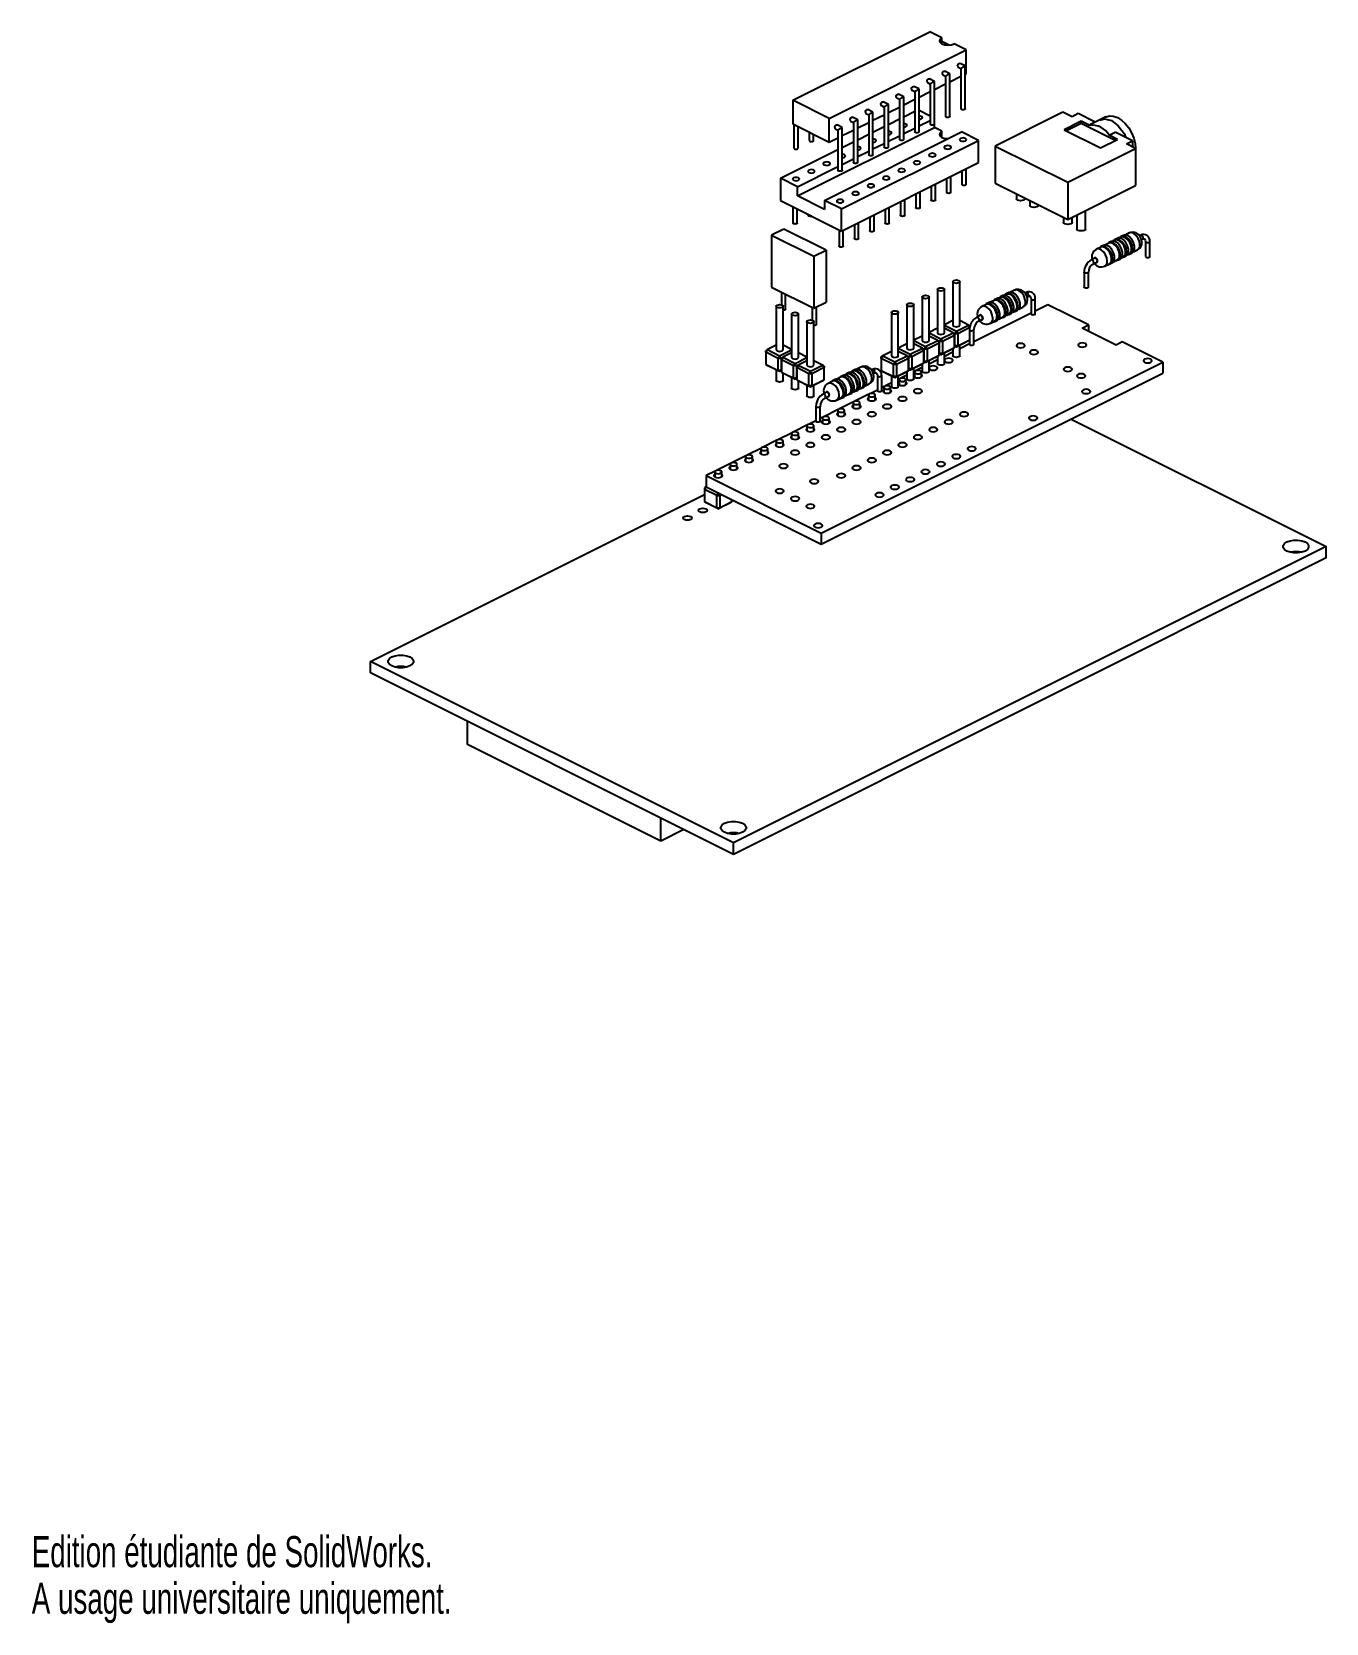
# Model space of a CAD drawing. Extents: x 0 to 151, y 0 to 186.
import ezdxf
from ezdxf.enums import TextEntityAlignment as Align

# ---------------------------------------------------------------- set-up
doc = ezdxf.new("R2010")
doc.units = 0
doc.layers.get('0').update_dxf_attribs({"linetype": 'CONTINUOUS'})

msp = doc.modelspace()

# ---------------------------------------------------------------- texts
at = {"color": 7, "linetype": 'CONTINUOUS'}
for s, width, p in [('Edition étudiante de SolidWorks.', 0.667188, (0, 5.45)), ('A usage universitaire uniquement.', 0.668182, (0, 0))]:
    msp.add_text(s, height=3.633, dxfattribs=dict(at, width=width)).set_placement(p, align=Align.BOTTOM_LEFT)

# ---------------------------------------------------------------- linework, layer by layer
at = {"color": 7, "linetype": 'CONTINUOUS'}
for p, q in [((88.99, 178.02), (105, 186.02)), ((106.41, 185.31), (105, 186.02)), ((106.41, 184.88), (106.22, 184.74)), ((106.41, 184.88), (106.41, 185.31)), ((107.25, 184.46), (106.41, 184.88)), ((109.24, 183.9), (107.83, 184.61)), ((93.23, 175.9), (109.24, 183.9)), ((109.13, 182.03), (108.53, 182.33)), ((109.24, 181.13), (109.24, 183.9)), ((105.54, 180.23), (104.94, 180.53)), ((106.51, 180.98), (106.83, 180.82)), ((107.33, 181.13), (106.74, 181.43)), ((106.83, 180.82), (106.83, 176.13)), ((107.33, 176.13), (107.33, 181.13)), ((107.33, 180.18), (108.63, 180.82)), ((108.31, 181.88), (108.63, 181.72)), ((108.63, 181.72), (108.63, 177.02)), ((109.13, 177.02), (109.13, 182.03)), ((109.13, 181.07), (109.24, 181.13)), ((101.94, 178.44), (101.35, 178.74)), ((102.92, 179.19), (103.24, 179.03)), ((103.74, 179.34), (103.14, 179.63)), ((103.24, 179.03), (103.24, 174.33)), ((103.74, 174.33), (103.74, 179.33)), ((103.74, 178.38), (105.04, 179.03)), ((104.72, 180.08), (105.04, 179.92)), ((105.04, 179.93), (105.04, 175.23)), ((105.54, 175.23), (105.54, 180.23)), ((105.54, 179.28), (106.83, 179.93)), ((93.23, 175.9), (88.99, 178.02)), ((88.99, 178.02), (88.99, 175.25)), ((98.35, 176.64), (97.76, 176.94)), ((99.33, 177.39), (99.65, 177.23)), ((100.15, 177.54), (99.55, 177.84)), ((99.65, 177.23), (99.65, 172.53)), ((100.15, 172.53), (100.15, 177.54)), ((100.15, 176.58), (101.45, 177.23)), ((101.12, 178.29), (101.45, 178.13)), ((101.45, 178.13), (101.45, 173.43)), ((101.95, 173.43), (101.95, 178.44)), ((101.95, 177.48), (103.24, 178.13)), ((101.95, 176.1), (103.24, 176.75)), ((105.04, 176.16), (103.74, 176.81)), ((88.99, 175.25), (93.23, 173.12)), ((89.1, 175.19), (89.1, 172.42)), ((89.6, 172.42), (89.6, 174.94)), ((93.23, 173.12), (93.23, 175.9)), ((94.76, 174.85), (94.16, 175.14)), ((95.74, 175.59), (96.06, 175.43)), ((96.56, 175.74), (95.96, 176.04)), ((96.06, 175.43), (96.06, 170.74)), ((96.56, 170.74), (96.56, 175.74)), ((96.56, 174.79), (97.85, 175.43)), ((97.53, 176.49), (97.85, 176.33)), ((97.85, 176.33), (97.85, 171.64)), ((98.35, 171.64), (98.35, 176.64)), ((98.35, 175.69), (99.65, 176.33)), ((98.35, 174.31), (99.65, 174.95)), ((100.15, 175.2), (101.45, 175.85)), ((103.74, 175.02), (105.04, 175.67)), ((105.53, 174.83), (105.53, 175.19)), ((120.56, 176.63), (112.64, 172.67)), ((121.62, 176.1), (120.56, 176.63)), ((122.68, 175.57), (120.7, 174.58)), ((122.68, 175.31), (120.96, 174.45)), ((122.33, 176.46), (121.62, 176.1)), ((124.34, 175.45), (122.33, 176.46)), ((123.63, 175.1), (122.68, 175.57)), ((122.68, 175.31), (122.68, 175.57)), ((126.67, 173.32), (122.68, 175.31)), ((124.34, 175.45), (123.63, 175.1)), ((124.88, 175.74), (124.32, 175.46)), ((125.58, 176.09), (124.88, 175.74)), ((89.52, 166.83), (105.53, 174.83)), ((90.9, 174.29), (90.9, 173.32)), ((91.4, 173.32), (91.4, 174.04)), ((92.7, 166.32), (108.71, 174.32)), ((93.23, 173.12), (94.26, 173.64)), ((93.94, 174.7), (94.26, 174.54)), ((94.26, 174.54), (94.26, 169.84)), ((94.68, 165.33), (110.69, 173.33)), ((94.76, 169.84), (94.76, 174.84)), ((94.76, 173.89), (96.06, 174.54)), ((94.76, 172.51), (96.06, 173.16)), ((96.56, 173.41), (97.85, 174.06)), ((100.15, 173.22), (101.45, 173.87)), ((101.95, 174.12), (103.24, 174.77)), ((106.41, 174.39), (105.53, 174.83)), ((106.41, 173.68), (106.41, 174.39)), ((110.69, 173.33), (108.71, 174.32)), ((110.69, 170.73), (110.69, 173.33)), ((120.7, 174.58), (124.95, 172.46)), ((124.95, 172.46), (126.93, 173.45)), ((125.98, 173.93), (126.68, 174.28)), ((126.93, 173.45), (125.98, 173.93)), ((128.69, 173.27), (126.68, 174.28)), ((127.99, 172.92), (128.69, 173.27)), ((128.69, 173.27), (128.69, 172.57)), ((87.54, 168.9), (94.26, 172.26)), ((94.76, 170.53), (96.06, 171.18)), ((96.56, 171.43), (97.85, 172.08)), ((98.35, 172.33), (99.65, 172.97)), ((112.64, 172.67), (121.13, 168.43)), ((112.64, 172.67), (112.64, 168.34)), ((121.13, 168.43), (129.05, 172.39)), ((129.05, 172.39), (127.99, 172.92)), ((129.05, 172.39), (129.05, 168.06)), ((89.52, 167.91), (94.26, 170.28)), ((94.68, 162.73), (110.69, 170.73)), ((108.74, 169.76), (108.74, 168.16)), ((109.24, 168.16), (109.24, 170.01)), ((87.54, 168.9), (87.54, 166.3)), ((89.52, 167.91), (87.54, 168.9)), ((89.52, 166.83), (89.52, 167.91)), ((105.15, 167.96), (105.15, 166.37)), ((105.65, 166.37), (105.65, 168.21)), ((106.95, 168.86), (106.95, 167.27)), ((107.45, 167.27), (107.45, 169.11)), ((112.64, 168.34), (121.13, 164.1)), ((121.13, 168.43), (121.13, 164.1)), ((121.13, 164.1), (129.05, 168.06)), ((87.54, 166.3), (94.68, 162.73)), ((88.99, 165.58), (88.99, 163.67)), ((92.7, 165.24), (89.52, 166.83)), ((94.68, 165.33), (92.7, 166.32)), ((92.7, 166.32), (92.7, 165.24)), ((101.56, 166.17), (101.56, 164.57)), ((102.06, 164.57), (102.06, 166.42)), ((103.36, 167.07), (103.36, 165.47)), ((103.86, 165.47), (103.86, 167.32)), ((115.11, 167.11), (115.11, 166.52)), ((116.11, 166.52), (116.11, 166.61)), ((116.67, 166.33), (116.67, 165.74)), ((117.67, 165.74), (117.67, 165.83)), ((89.49, 163.67), (89.49, 165.33)), ((90.78, 164.68), (90.78, 164.57)), ((94.68, 162.73), (94.68, 165.33)), ((96.67, 161.88), (96.67, 163.72)), ((97.97, 164.37), (97.97, 162.78)), ((98.47, 162.78), (98.47, 164.62)), ((99.76, 165.27), (99.76, 163.67)), ((100.26, 163.67), (100.26, 165.52)), ((120.63, 164.35), (120.63, 163.76)), ((121.63, 163.76), (121.63, 164.35)), ((122.18, 164.63), (122.18, 162.99)), ((123.18, 162.99), (123.18, 165.13)), ((87.92, 162.96), (86.5, 162.25)), ((86.5, 162.25), (86.5, 156.19)), ((86.5, 162.25), (91.45, 159.78)), ((92.87, 160.49), (87.92, 162.96)), ((94.38, 162.88), (94.38, 160.98)), ((94.88, 160.98), (94.88, 162.83)), ((96.17, 163.47), (96.17, 161.88)), ((126.91, 161.87), (126.63, 161.73)), ((127.32, 162.02), (127.11, 161.92)), ((127.62, 162.23), (127.33, 162.09)), ((128.29, 162.51), (127.82, 162.27)), ((129.65, 162.24), (129.52, 162.17)), ((91.45, 159.78), (92.87, 160.49)), ((92.87, 160.49), (92.87, 154.42)), ((124.97, 160.85), (124.48, 160.6)), ((125.27, 161.05), (124.98, 160.91)), ((125.91, 161.32), (125.47, 161.1)), ((126.2, 161.52), (125.92, 161.38)), ((126.61, 161.67), (126.41, 161.57)), ((128.1, 159.95), (128.3, 160.06)), ((128.36, 160.03), (128.64, 160.17)), ((128.81, 160.31), (129.28, 160.54)), ((129.75, 161.73), (129.87, 161.79)), ((130.22, 161.5), (130.22, 159.77)), ((130.22, 161.5), (130.22, 161.5)), ((130.72, 159.77), (130.72, 161.5)), ((91.45, 159.78), (91.45, 153.72)), ((124.29, 159.56), (123.88, 159.35)), ((124.1, 158.91), (124.51, 159.11)), ((125.46, 158.63), (125.95, 158.88)), ((126.01, 158.85), (126.29, 159)), ((126.46, 159.13), (126.89, 159.35)), ((126.95, 159.32), (127.23, 159.46)), ((127.39, 159.6), (127.6, 159.7)), ((127.65, 159.68), (127.94, 159.82)), ((107.7, 156.81), (107.7, 151.74)), ((108.5, 151.74), (108.5, 156.81)), ((123.03, 157.91), (123.03, 156.18)), ((123.53, 156.18), (123.53, 157.91)), ((86.5, 156.19), (91.45, 153.72)), ((87.64, 155.62), (87.64, 154.11)), ((88.14, 153.61), (88.14, 155.37)), ((91.45, 153.72), (92.87, 154.42)), ((104.1, 155.02), (104.1, 149.95)), ((104.9, 149.95), (104.9, 155.02)), ((105.9, 155.91), (105.9, 150.85)), ((106.7, 150.85), (106.7, 155.91)), ((112.51, 154.62), (112.08, 154.4)), ((112.81, 154.82), (112.53, 154.68)), ((113.22, 154.97), (113.01, 154.87)), ((113.52, 155.18), (113.23, 155.04)), ((113.93, 155.33), (113.72, 155.23)), ((114.22, 155.53), (113.94, 155.39)), ((114.9, 155.81), (114.43, 155.58)), ((116.26, 155.54), (116.12, 155.48)), ((116.36, 155.03), (116.48, 155.09)), ((116.83, 154.81), (116.83, 153.07)), ((116.83, 154.81), (116.83, 154.8)), ((117.33, 153.07), (117.33, 154.81)), ((87.04, 153.94), (87.04, 148.87)), ((87.84, 148.87), (87.84, 153.94)), ((88.84, 153.04), (88.84, 147.97)), ((89.64, 147.97), (89.64, 153.04)), ((91.23, 153.83), (91.23, 152.31)), ((91.73, 151.81), (91.73, 153.86)), ((100.51, 153.22), (100.51, 148.15)), ((101.31, 148.15), (101.31, 153.22)), ((102.31, 154.12), (102.31, 149.05)), ((103.11, 149.05), (103.11, 154.12)), ((116.83, 153.13), (110.14, 149.79)), ((110.9, 152.86), (110.49, 152.66)), ((111.58, 154.15), (111.08, 153.91)), ((111.87, 154.36), (111.59, 154.22)), ((113.06, 152.44), (113.5, 152.65)), ((113.55, 152.63), (113.84, 152.77)), ((114, 152.9), (114.2, 153.01)), ((114.26, 152.98), (114.54, 153.12)), ((114.71, 153.26), (114.91, 153.36)), ((114.97, 153.33), (115.25, 153.47)), ((115.41, 153.61), (115.88, 153.85)), ((118.79, 154.11), (117.33, 153.38)), ((123.53, 151.75), (118.79, 154.11)), ((90.63, 152.14), (90.63, 147.07)), ((91.43, 147.07), (91.43, 152.14)), ((105.9, 151.36), (104.9, 150.86)), ((104.9, 150.83), (106.3, 150.14)), ((106.3, 150.14), (107.72, 150.85)), ((107.7, 152.26), (106.7, 151.76)), ((106.7, 151.73), (108.1, 151.03)), ((107.72, 150.85), (106.7, 151.36)), ((107.72, 150.85), (107.9, 150.54)), ((107.9, 150.72), (107.72, 150.85)), ((107.92, 150.73), (107.8, 150.79)), ((107.9, 150.72), (107.9, 150.54)), ((108.1, 151.03), (107.92, 150.73)), ((108.27, 150.73), (107.92, 150.73)), ((107.92, 149.3), (107.92, 150.73)), ((108.1, 151.03), (109.52, 151.74)), ((108.1, 151.03), (108.27, 150.73)), ((109.69, 151.44), (108.27, 150.73)), ((108.27, 150.73), (108.27, 149.3)), ((109.52, 151.74), (108.5, 152.26)), ((109.52, 151.74), (109.69, 151.44)), ((109.69, 151.62), (109.52, 151.74)), ((109.69, 151.62), (109.69, 151.44)), ((109.69, 150.01), (109.69, 151.44)), ((110.14, 149.48), (110.14, 151.21)), ((110.71, 152.21), (111.12, 152.42)), ((112.07, 151.94), (112.56, 152.19)), ((112.62, 152.16), (112.9, 152.3)), ((122.82, 151.39), (123.53, 151.75)), ((126.78, 149.41), (122.82, 151.39)), ((123.53, 151.75), (123.53, 151.04)), ((86.02, 148.87), (85.84, 148.56)), ((86.02, 148.87), (85.84, 148.74)), ((87.04, 149.38), (86.02, 148.87)), ((86.02, 148.87), (87.44, 148.16)), ((87.44, 148.16), (88.84, 148.86)), ((88.84, 148.88), (87.84, 149.38)), ((102.31, 149.56), (101.31, 149.06)), ((101.31, 149.04), (102.71, 148.34)), ((102.71, 148.34), (104.13, 149.05)), ((104.1, 150.46), (103.11, 149.96)), ((103.11, 149.94), (104.5, 149.24)), ((104.13, 149.05), (103.11, 149.56)), ((104.13, 149.05), (104.31, 148.75)), ((104.31, 148.92), (104.13, 149.05)), ((104.33, 148.93), (104.21, 148.99)), ((104.31, 148.92), (104.31, 148.75)), ((104.5, 149.24), (104.33, 148.93)), ((104.68, 148.93), (104.33, 148.93)), ((104.33, 147.5), (104.33, 148.93)), ((104.5, 149.24), (105.92, 149.95)), ((104.5, 149.24), (104.68, 148.93)), ((106.1, 149.64), (104.68, 148.93)), ((104.68, 148.93), (104.68, 147.5)), ((105.92, 149.95), (104.9, 150.46)), ((105.92, 149.95), (106.1, 149.64)), ((106.1, 149.82), (105.92, 149.95)), ((106.12, 149.83), (106.01, 149.89)), ((106.1, 149.82), (106.1, 149.64)), ((106.1, 148.22), (106.1, 149.64)), ((106.3, 150.14), (106.12, 149.83)), ((106.48, 149.83), (106.12, 149.83)), ((106.12, 148.4), (106.12, 149.83)), ((106.3, 150.14), (106.48, 149.83)), ((107.72, 148.98), (106.3, 148.27)), ((107.9, 150.54), (106.48, 149.83)), ((106.48, 149.83), (106.48, 148.4)), ((106.48, 148.4), (107.9, 149.11)), ((107.7, 148.97), (107.7, 148.15)), ((107.9, 149.11), (107.72, 148.98)), ((107.9, 149.11), (107.9, 150.54)), ((107.9, 149.31), (107.92, 149.3)), ((108.1, 149.17), (107.9, 149.27)), ((108.27, 149.3), (107.92, 149.3)), ((107.92, 149.3), (108.1, 149.17)), ((109.52, 149.88), (108.1, 149.17)), ((108.27, 149.3), (108.1, 149.17)), ((108.27, 149.3), (109.69, 150.01)), ((109.64, 149.54), (108.5, 148.96)), ((108.5, 148.15), (108.5, 149.37)), ((109.69, 150.01), (109.52, 149.88)), ((109.64, 149.97), (109.64, 149.48)), ((127.49, 149.77), (126.78, 149.41)), ((132.23, 147.4), (127.49, 149.77)), ((85.84, 148.56), (85.84, 148.74)), ((87.26, 147.85), (85.84, 148.56)), ((85.84, 148.56), (85.84, 147.14)), ((85.84, 147.14), (87.26, 146.43)), ((85.84, 147.14), (86.02, 147.01)), ((87.44, 146.3), (86.02, 147.01)), ((87.44, 148.16), (87.26, 147.85)), ((87.62, 147.85), (87.26, 147.85)), ((87.26, 146.43), (87.26, 147.85)), ((87.62, 147.85), (87.44, 148.16)), ((87.73, 147.91), (87.62, 147.85)), ((87.62, 147.85), (87.62, 146.43)), ((87.82, 147.97), (87.64, 147.67)), ((87.82, 147.97), (87.64, 147.84)), ((87.64, 147.67), (87.64, 147.84)), ((89.06, 146.96), (87.64, 147.67)), ((87.64, 147.67), (87.64, 146.24)), ((88.84, 148.48), (87.82, 147.97)), ((87.82, 147.97), (89.24, 147.26)), ((89.24, 147.26), (89.06, 146.96)), ((89.24, 147.26), (90.63, 147.96)), ((89.41, 146.96), (89.24, 147.26)), ((89.53, 147.01), (89.41, 146.96)), ((89.61, 147.07), (89.43, 146.77)), ((89.61, 147.07), (89.43, 146.95)), ((90.63, 147.58), (89.61, 147.07)), ((89.61, 147.07), (91.03, 146.36)), ((90.63, 147.98), (89.64, 148.48)), ((91.03, 146.36), (92.45, 147.07)), ((92.45, 147.07), (91.43, 147.58)), ((92.28, 127.42), (132.23, 147.4)), ((92.45, 147.07), (92.63, 146.77)), ((92.63, 146.95), (92.45, 147.07)), ((99.31, 147.85), (99.49, 148.15)), ((99.31, 148.02), (99.49, 148.15)), ((99.31, 147.85), (99.31, 148.02)), ((100.73, 147.14), (99.31, 147.85)), ((99.31, 147.85), (99.31, 146.42)), ((100.51, 148.66), (99.49, 148.15)), ((99.49, 148.15), (100.91, 147.44)), ((100.91, 147.44), (100.73, 147.14)), ((101.09, 147.14), (100.73, 147.14)), ((100.73, 145.71), (100.73, 147.14)), ((100.91, 147.44), (102.33, 148.15)), ((100.91, 147.44), (101.09, 147.14)), ((102.51, 147.85), (101.09, 147.14)), ((101.09, 147.14), (101.09, 145.71)), ((102.33, 148.15), (101.31, 148.66)), ((102.33, 148.15), (102.51, 147.85)), ((102.51, 148.02), (102.33, 148.15)), ((102.53, 148.04), (102.41, 148.09)), ((102.51, 148.02), (102.51, 147.85)), ((102.51, 146.42), (102.51, 147.85)), ((102.71, 148.34), (102.53, 148.04)), ((102.88, 148.04), (102.53, 148.04)), ((102.53, 146.61), (102.53, 148.04)), ((102.71, 148.34), (102.88, 148.04)), ((104.13, 147.19), (102.71, 146.48)), ((104.31, 148.75), (102.88, 148.04)), ((102.88, 148.04), (102.88, 146.61)), ((102.88, 146.61), (104.31, 147.32)), ((104.1, 147.18), (104.1, 146.35)), ((104.31, 147.32), (104.13, 147.19)), ((104.31, 147.32), (104.31, 148.75)), ((104.31, 147.52), (104.33, 147.5)), ((104.5, 147.38), (104.31, 147.48)), ((104.68, 147.5), (104.33, 147.5)), ((104.33, 147.5), (104.5, 147.38)), ((105.92, 148.09), (104.5, 147.38)), ((104.68, 147.5), (104.5, 147.38)), ((104.68, 147.5), (106.1, 148.22)), ((105.9, 147.67), (104.9, 147.17)), ((104.9, 146.35), (104.9, 147.58)), ((105.9, 148.07), (105.9, 147.25)), ((106.1, 148.22), (105.92, 148.09)), ((106.1, 148.41), (106.12, 148.4)), ((106.3, 148.27), (106.1, 148.37)), ((106.48, 148.4), (106.12, 148.4)), ((106.12, 148.4), (106.3, 148.27)), ((106.48, 148.4), (106.3, 148.27)), ((107.7, 148.56), (106.7, 148.07)), ((106.7, 147.25), (106.7, 148.47)), ((132.23, 147.4), (132.23, 146.1)), ((87.04, 146.5), (87.04, 145.28)), ((87.62, 146.43), (87.26, 146.43)), ((87.26, 146.43), (87.44, 146.3)), ((87.62, 146.43), (87.44, 146.3)), ((87.64, 146.4), (87.44, 146.3)), ((87.62, 146.43), (87.64, 146.44)), ((87.64, 146.24), (89.06, 145.53)), ((87.64, 146.24), (87.82, 146.11)), ((89.24, 145.4), (87.82, 146.11)), ((87.84, 145.28), (87.84, 146.1)), ((88.84, 145.6), (88.84, 144.38)), ((89.41, 146.96), (89.06, 146.96)), ((89.06, 145.53), (89.06, 146.96)), ((89.41, 145.53), (89.06, 145.53)), ((89.06, 145.53), (89.24, 145.4)), ((89.41, 145.53), (89.24, 145.4)), ((89.43, 145.5), (89.24, 145.4)), ((89.41, 146.96), (89.41, 145.53)), ((89.41, 145.53), (89.43, 145.54)), ((89.43, 146.77), (89.43, 146.95)), ((90.86, 146.06), (89.43, 146.77)), ((89.43, 146.77), (89.43, 145.34)), ((89.43, 145.34), (90.86, 144.63)), ((89.43, 145.34), (89.61, 145.21)), ((91.03, 144.5), (89.61, 145.21)), ((89.64, 144.38), (89.64, 145.2)), ((91.03, 146.36), (90.86, 146.06)), ((91.21, 146.06), (90.86, 146.06)), ((90.86, 144.63), (90.86, 146.06)), ((91.21, 146.06), (91.03, 146.36)), ((92.45, 145.21), (91.03, 144.5)), ((92.63, 146.77), (91.21, 146.06)), ((91.21, 146.06), (91.21, 144.63)), ((91.21, 144.63), (92.63, 145.34)), ((92.28, 126.12), (132.23, 146.1)), ((92.45, 145.21), (92.63, 145.34)), ((92.63, 146.95), (92.63, 146.77)), ((92.63, 145.34), (92.63, 146.77)), ((93.62, 145.17), (93.12, 144.93)), ((93.91, 145.38), (93.63, 145.24)), ((94.55, 145.64), (94.12, 145.42)), ((94.85, 145.84), (94.57, 145.7)), ((95.26, 145.99), (95.05, 145.89)), ((95.56, 146.2), (95.27, 146.06)), ((95.97, 146.35), (95.76, 146.24)), ((96.26, 146.55), (95.98, 146.41)), ((96.94, 146.83), (96.47, 146.6)), ((98.3, 146.56), (98.16, 146.5)), ((98.4, 146.05), (98.52, 146.11)), ((98.87, 145.83), (98.87, 144.09)), ((98.87, 145.83), (98.87, 145.82)), ((99.31, 146.42), (100.73, 145.71)), ((99.49, 146.29), (99.31, 146.42)), ((99.37, 144.09), (99.37, 145.83)), ((100.91, 145.58), (99.49, 146.29)), ((100.51, 145.78), (100.51, 144.56)), ((101.09, 145.71), (100.73, 145.71)), ((100.73, 145.71), (100.91, 145.58)), ((102.33, 146.29), (100.91, 145.58)), ((101.09, 145.71), (100.91, 145.58)), ((101.09, 145.71), (102.51, 146.42)), ((101.31, 144.56), (101.31, 145.78)), ((101.47, 145.45), (101.31, 145.37)), ((101.41, 145.35), (101.41, 144.76)), ((102.31, 145.87), (101.6, 145.52)), ((102.21, 144.76), (102.21, 145.35)), ((102.31, 146.28), (102.31, 145.46)), ((102.51, 146.42), (102.33, 146.29)), ((102.51, 146.62), (102.53, 146.61)), ((102.71, 146.48), (102.51, 146.58)), ((102.88, 146.61), (102.53, 146.61)), ((102.53, 146.61), (102.71, 146.48)), ((102.88, 146.61), (102.71, 146.48)), ((103.11, 145.46), (103.11, 146.68)), ((103.26, 146.35), (103.11, 146.27)), ((103.21, 146.25), (103.21, 145.66)), ((104.1, 146.77), (103.4, 146.42)), ((104.01, 145.66), (104.01, 146.25)), ((90.63, 144.7), (90.63, 143.48)), ((91.21, 144.63), (90.86, 144.63)), ((90.86, 144.63), (91.03, 144.5)), ((91.21, 144.63), (91.03, 144.5)), ((91.43, 143.48), (91.43, 144.7)), ((92.94, 143.88), (92.53, 143.68)), ((92.75, 143.23), (93.16, 143.43)), ((94.66, 143.18), (94.94, 143.32)), ((95.1, 143.46), (95.54, 143.67)), ((95.59, 143.65), (95.88, 143.79)), ((96.04, 143.92), (96.24, 144.03)), ((97.87, 143.65), (96.22, 142.83)), ((96.3, 144), (96.58, 144.14)), ((96.75, 144.28), (96.95, 144.38)), ((97.01, 144.35), (97.29, 144.49)), ((97.45, 144.63), (97.92, 144.87)), ((97.82, 143.55), (97.82, 142.97)), ((98.87, 144.15), (98.01, 143.72)), ((98.62, 142.97), (98.62, 143.55)), ((99.67, 144.55), (99.37, 144.4)), ((99.61, 144.45), (99.61, 143.87)), ((100.51, 144.97), (99.81, 144.62)), ((100.41, 143.87), (100.41, 144.45)), ((91.68, 142.23), (91.68, 140.5)), ((92.18, 140.5), (92.18, 142.23)), ((94.28, 141.86), (92.62, 141.03)), ((94.11, 142.96), (94.6, 143.2)), ((94.23, 141.76), (94.23, 141.17)), ((96.08, 142.76), (94.42, 141.93)), ((95.03, 141.17), (95.03, 141.76)), ((96.02, 142.65), (96.02, 142.07)), ((96.82, 142.07), (96.82, 142.65)), ((90.69, 140.06), (89.03, 139.23)), ((90.63, 139.96), (90.63, 139.38)), ((91.68, 140.56), (90.83, 140.13)), ((91.43, 139.38), (91.43, 139.96)), ((92.49, 140.96), (92.18, 140.81)), ((92.43, 140.86), (92.43, 140.27)), ((93.23, 140.27), (93.23, 140.86)), ((121.54, 140.75), (151.33, 125.86)), ((87.1, 138.27), (85.44, 137.44)), ((87.04, 138.16), (87.04, 137.58)), ((88.89, 139.16), (87.24, 138.34)), ((87.84, 137.58), (87.84, 138.16)), ((88.84, 139.06), (88.84, 138.48)), ((89.64, 138.48), (89.64, 139.06)), ((83.5, 136.47), (81.85, 135.64)), ((83.45, 136.37), (83.45, 135.78)), ((85.3, 137.37), (83.64, 136.54)), ((84.25, 135.78), (84.25, 136.37)), ((85.24, 137.27), (85.24, 136.68)), ((86.04, 136.68), (86.04, 137.27)), ((79.91, 134.67), (78.84, 134.14)), ((78.84, 134.14), (92.28, 127.42)), ((78.84, 134.14), (78.84, 132.84)), ((79.86, 134.57), (79.86, 133.99)), ((81.71, 135.57), (80.05, 134.74)), ((80.66, 133.99), (80.66, 134.57)), ((81.65, 135.47), (81.65, 134.89)), ((82.45, 134.89), (82.45, 135.47)), ((78.84, 132.84), (78.66, 132.53)), ((78.84, 132.84), (78.66, 132.71)), ((78.66, 132.71), (78.66, 132.53)), ((80.08, 131.82), (78.66, 132.53)), ((78.66, 132.53), (78.66, 131.11)), ((78.84, 132.84), (92.28, 126.12)), ((78.84, 132.84), (80.26, 132.13)), ((78.84, 132.84), (78.84, 132.84)), ((80.08, 131.82), (80.26, 132.13)), ((80.43, 131.82), (80.26, 132.13)), ((80.26, 132.13), (80.26, 132.13)), ((39.61, 112.42), (78.66, 131.95)), ((78.66, 131.11), (80.08, 130.39)), ((78.84, 130.98), (78.66, 131.11)), ((80.26, 130.27), (78.84, 130.98)), ((80.08, 131.82), (80.43, 131.82)), ((80.08, 130.39), (80.08, 131.82)), ((80.08, 130.39), (80.43, 130.39)), ((80.08, 130.39), (80.26, 130.27)), ((81.68, 130.98), (80.26, 130.27)), ((80.26, 130.27), (80.43, 130.39)), ((80.65, 131.93), (80.43, 131.82)), ((80.43, 131.82), (80.43, 130.39)), ((80.43, 130.39), (81.85, 131.11)), ((81.68, 130.98), (81.85, 131.11)), ((81.85, 131.11), (81.85, 131.33)), ((81.85, 131.3), (81.88, 131.29)), ((82.05, 131.16), (81.85, 131.26)), ((81.88, 131.29), (81.88, 131.32)), ((81.88, 131.29), (81.94, 131.29)), ((81.88, 131.29), (82.05, 131.16)), ((82.05, 131.16), (82.11, 131.21)), ((82.12, 131.2), (82.05, 131.16)), ((92.28, 127.42), (92.28, 126.12)), ((151.33, 125.86), (82.04, 91.21)), ((151.33, 124.52), (151.33, 125.86)), ((151.33, 124.52), (82.04, 89.87)), ((39.61, 111.08), (39.61, 112.42)), ((82.04, 91.21), (39.61, 112.42)), ((82.04, 89.87), (39.61, 111.08)), ((50.93, 102.72), (50.93, 105.42)), ((73.55, 91.41), (50.93, 102.72)), ((73.55, 91.41), (73.55, 94.11)), ((76.25, 92.76), (73.55, 91.41)), ((82.04, 89.87), (82.04, 91.21))]:
    msp.add_line(p, q, dxfattribs=at)
for points in [[(106.41, 185.31), (106.2, 185.15), (106.12, 184.96), (106.2, 184.77), (106.41, 184.61), (106.74, 184.5), (107.12, 184.46), (107.5, 184.5), (107.83, 184.61)], [(108.24, 182.02), (108.26, 182.11), (108.3, 182.19), (108.35, 182.27), (108.42, 182.32), (108.49, 182.34), (108.53, 182.33)], [(104.65, 180.22), (104.67, 180.31), (104.7, 180.4), (104.76, 180.47), (104.83, 180.52), (104.9, 180.54), (104.94, 180.53)], [(106.45, 181.12), (106.46, 181.21), (106.5, 181.3), (106.56, 181.37), (106.62, 181.42), (106.69, 181.44), (106.74, 181.43)], [(106.84, 180.82), (106.84, 180.82), (106.84, 180.83), (106.84, 180.84), (106.86, 180.85), (106.88, 180.87), (106.91, 180.89), (106.94, 180.91), (106.98, 180.94), (107.02, 180.96), (107.06, 180.99), (107.11, 181.02), (107.15, 181.04), (107.19, 181.07), (107.23, 181.09), (107.26, 181.1), (107.29, 181.12), (107.31, 181.13), (107.33, 181.13), (107.33, 181.13)], [(101.06, 178.42), (101.07, 178.51), (101.11, 178.6), (101.17, 178.68), (101.24, 178.73), (101.3, 178.75), (101.35, 178.74)], [(102.86, 179.32), (102.87, 179.41), (102.91, 179.5), (102.96, 179.58), (103.03, 179.63), (103.1, 179.64), (103.14, 179.63)], [(103.24, 179.03), (103.24, 179.03), (103.24, 179.03), (103.25, 179.04), (103.27, 179.05), (103.29, 179.07), (103.32, 179.09), (103.35, 179.12), (103.39, 179.14), (103.43, 179.17), (103.47, 179.19), (103.51, 179.22), (103.56, 179.25), (103.6, 179.27), (103.64, 179.29), (103.67, 179.31), (103.7, 179.32), (103.72, 179.33), (103.73, 179.34), (103.74, 179.34)], [(105.04, 179.92), (105.04, 179.92), (105.04, 179.93), (105.05, 179.94), (105.06, 179.95), (105.08, 179.97), (105.11, 179.99), (105.14, 180.01), (105.18, 180.04), (105.22, 180.07), (105.27, 180.09), (105.31, 180.12), (105.35, 180.14), (105.39, 180.17), (105.43, 180.19), (105.46, 180.21), (105.49, 180.22), (105.51, 180.23), (105.53, 180.23), (105.54, 180.23)], [(97.47, 176.63), (97.48, 176.72), (97.52, 176.81), (97.58, 176.88), (97.64, 176.93), (97.71, 176.95), (97.76, 176.94)], [(99.26, 177.53), (99.28, 177.62), (99.32, 177.7), (99.37, 177.78), (99.44, 177.83), (99.51, 177.85), (99.55, 177.84)], [(109.06, 176.94), (108.98, 176.91), (108.88, 176.9), (108.78, 176.91), (108.7, 176.94), (108.65, 176.98), (108.63, 177.02)], [(109.13, 177.02), (109.11, 176.98), (109.06, 176.94)], [(93.88, 174.83), (93.89, 174.92), (93.93, 175.01), (93.98, 175.09), (94.05, 175.14), (94.12, 175.15), (94.16, 175.14)], [(95.67, 175.73), (95.68, 175.82), (95.72, 175.91), (95.78, 175.98), (95.85, 176.03), (95.92, 176.05), (95.96, 176.04)], [(96.06, 175.43), (96.06, 175.43), (96.06, 175.44), (96.07, 175.45), (96.08, 175.46), (96.1, 175.48), (96.13, 175.5), (96.16, 175.52), (96.2, 175.55), (96.24, 175.58), (96.29, 175.6), (96.33, 175.63), (96.37, 175.65), (96.41, 175.68), (96.45, 175.7), (96.48, 175.72), (96.51, 175.73), (96.53, 175.74), (96.55, 175.74), (96.56, 175.74)], [(97.86, 176.33), (97.85, 176.33), (97.85, 176.34), (97.86, 176.35), (97.88, 176.36), (97.9, 176.38), (97.93, 176.4), (97.96, 176.42), (98, 176.45), (98.04, 176.47), (98.08, 176.5), (98.13, 176.53), (98.17, 176.55), (98.21, 176.58), (98.25, 176.6), (98.28, 176.61), (98.31, 176.63), (98.33, 176.64), (98.35, 176.64), (98.35, 176.64)], [(101.95, 174.9), (102.08, 174.92), (102.21, 174.96), (102.29, 175.02), (102.32, 175.1), (102.29, 175.18), (102.21, 175.24), (102.08, 175.28), (101.95, 175.3)], [(103.74, 175.8), (103.87, 175.81), (104, 175.86), (104.09, 175.92), (104.12, 176), (104.09, 176.07), (104, 176.14), (103.87, 176.18), (103.74, 176.2)], [(105.46, 175.14), (105.38, 175.11), (105.29, 175.1), (105.19, 175.11), (105.11, 175.14), (105.06, 175.18), (105.04, 175.23)], [(105.54, 175.23), (105.52, 175.18), (105.46, 175.14)], [(107.26, 176.04), (107.18, 176.01), (107.08, 176), (106.99, 176.01), (106.91, 176.04), (106.85, 176.08), (106.83, 176.13)], [(107.33, 176.13), (107.32, 176.08), (107.26, 176.04)], [(125.58, 176.09), (125.6, 176.1), (126.01, 176.21), (126.45, 176.18), (126.93, 176), (127.4, 175.7), (127.85, 175.29), (128.25, 174.78), (128.58, 174.2), (128.84, 173.58), (128.99, 172.95), (129.05, 172.39)], [(90.9, 173.32), (90.92, 173.27), (90.97, 173.23), (91.05, 173.2), (91.15, 173.19), (91.24, 173.2), (91.32, 173.23)], [(91.32, 173.23), (91.38, 173.27), (91.4, 173.32)], [(94.26, 174.53), (94.26, 174.54), (94.26, 174.54), (94.27, 174.55), (94.29, 174.56), (94.31, 174.58), (94.34, 174.6), (94.37, 174.63), (94.41, 174.65), (94.45, 174.68), (94.49, 174.7), (94.53, 174.73), (94.58, 174.76), (94.62, 174.78), (94.66, 174.8), (94.69, 174.82), (94.72, 174.83), (94.74, 174.84), (94.75, 174.85), (94.76, 174.85)], [(98.35, 173.1), (98.48, 173.12), (98.61, 173.16), (98.7, 173.23), (98.73, 173.3), (98.7, 173.38), (98.61, 173.45), (98.48, 173.49), (98.35, 173.5)], [(100.15, 174), (100.28, 174.02), (100.41, 174.06), (100.5, 174.13), (100.53, 174.2), (100.5, 174.28), (100.41, 174.34), (100.28, 174.39), (100.15, 174.4)], [(101.87, 173.34), (101.79, 173.32), (101.7, 173.31), (101.6, 173.32), (101.52, 173.34), (101.47, 173.38), (101.45, 173.43)], [(101.95, 173.43), (101.93, 173.38), (101.87, 173.34)], [(103.67, 174.24), (103.59, 174.21), (103.49, 174.21), (103.4, 174.21), (103.32, 174.24), (103.26, 174.28), (103.24, 174.33)], [(103.74, 174.33), (103.72, 174.28), (103.67, 174.24)], [(106.41, 174.39), (106.2, 174.23), (106.12, 174.04), (106.2, 173.84), (106.41, 173.68), (106.74, 173.57), (107.12, 173.54), (107.14, 173.54)], [(109.16, 173.28), (109.25, 173.34), (109.28, 173.42), (109.25, 173.49), (109.16, 173.56), (109.03, 173.6), (108.88, 173.62), (108.73, 173.6), (108.6, 173.56), (108.51, 173.49), (108.48, 173.42), (108.51, 173.34), (108.6, 173.28), (108.73, 173.23), (108.88, 173.22), (109.03, 173.23), (109.16, 173.28)], [(89.1, 172.42), (89.12, 172.37), (89.17, 172.33), (89.25, 172.31), (89.35, 172.3), (89.45, 172.31), (89.53, 172.33)], [(89.53, 172.33), (89.58, 172.37), (89.6, 172.42)], [(94.76, 171.31), (94.89, 171.32), (95.02, 171.37), (95.11, 171.43), (95.14, 171.51), (95.11, 171.58), (95.02, 171.65), (94.89, 171.69), (94.76, 171.71)], [(96.56, 172.21), (96.69, 172.22), (96.82, 172.26), (96.9, 172.33), (96.93, 172.41), (96.9, 172.48), (96.82, 172.55), (96.69, 172.59), (96.56, 172.61)], [(98.28, 171.55), (98.2, 171.52), (98.1, 171.51), (98.01, 171.52), (97.93, 171.55), (97.87, 171.59), (97.85, 171.64)], [(98.35, 171.64), (98.33, 171.59), (98.28, 171.55)], [(100.08, 172.45), (100, 172.42), (99.9, 172.41), (99.8, 172.42), (99.72, 172.45), (99.67, 172.49), (99.65, 172.53)], [(100.15, 172.53), (100.13, 172.49), (100.08, 172.45)], [(105.57, 171.48), (105.66, 171.54), (105.69, 171.62), (105.66, 171.7), (105.57, 171.76), (105.44, 171.81), (105.29, 171.82), (105.14, 171.81), (105.01, 171.76), (104.92, 171.7), (104.89, 171.62), (104.92, 171.54), (105.01, 171.48), (105.14, 171.44), (105.29, 171.42), (105.44, 171.44), (105.57, 171.48)], [(107.37, 172.38), (107.45, 172.44), (107.48, 172.52), (107.45, 172.6), (107.37, 172.66), (107.24, 172.7), (107.08, 172.72), (106.93, 172.7), (106.8, 172.66), (106.71, 172.6), (106.68, 172.52), (106.71, 172.44), (106.8, 172.38), (106.93, 172.33), (107.08, 172.32), (107.24, 172.33), (107.37, 172.38)], [(90.86, 169.85), (90.78, 169.79), (90.75, 169.71), (90.78, 169.64), (90.86, 169.57), (90.99, 169.53), (91.15, 169.51), (91.3, 169.53), (91.43, 169.57), (91.52, 169.64), (91.55, 169.71), (91.52, 169.79), (91.43, 169.85), (91.3, 169.9), (91.15, 169.91), (90.99, 169.9), (90.86, 169.85)], [(92.66, 170.75), (92.57, 170.69), (92.54, 170.61), (92.57, 170.53), (92.66, 170.47), (92.79, 170.43), (92.94, 170.41), (93.1, 170.43), (93.22, 170.47), (93.31, 170.53), (93.34, 170.61), (93.31, 170.69), (93.22, 170.75), (93.1, 170.79), (92.94, 170.81), (92.79, 170.79), (92.66, 170.75)], [(94.69, 169.75), (94.61, 169.72), (94.51, 169.72), (94.42, 169.72), (94.34, 169.75), (94.28, 169.79), (94.26, 169.84)], [(94.76, 169.84), (94.74, 169.79), (94.69, 169.75)], [(96.48, 170.65), (96.4, 170.62), (96.31, 170.61), (96.21, 170.62), (96.13, 170.65), (96.08, 170.69), (96.06, 170.74)], [(96.56, 170.74), (96.54, 170.69), (96.48, 170.65)], [(101.98, 169.68), (102.07, 169.75), (102.1, 169.83), (102.07, 169.9), (101.98, 169.97), (101.85, 170.01), (101.7, 170.03), (101.54, 170.01), (101.41, 169.97), (101.33, 169.9), (101.3, 169.83), (101.33, 169.75), (101.41, 169.68), (101.54, 169.64), (101.7, 169.63), (101.85, 169.64), (101.98, 169.68)], [(103.77, 170.58), (103.86, 170.65), (103.89, 170.72), (103.86, 170.8), (103.77, 170.86), (103.65, 170.91), (103.49, 170.92), (103.34, 170.91), (103.21, 170.86), (103.12, 170.8), (103.09, 170.72), (103.12, 170.65), (103.21, 170.58), (103.34, 170.54), (103.49, 170.52), (103.65, 170.54), (103.77, 170.58)], [(89.07, 168.96), (88.98, 168.89), (88.95, 168.81), (88.98, 168.74), (89.07, 168.67), (89.2, 168.63), (89.35, 168.61), (89.5, 168.63), (89.63, 168.67), (89.72, 168.74), (89.75, 168.81), (89.72, 168.89), (89.63, 168.96), (89.5, 169), (89.35, 169.01), (89.2, 169), (89.07, 168.96)], [(98.39, 167.89), (98.47, 167.95), (98.5, 168.03), (98.47, 168.11), (98.39, 168.17), (98.26, 168.21), (98.1, 168.23), (97.95, 168.21), (97.82, 168.17), (97.73, 168.11), (97.7, 168.03), (97.73, 167.95), (97.82, 167.89), (97.95, 167.84), (98.1, 167.83), (98.26, 167.84), (98.39, 167.89)], [(100.18, 168.79), (100.27, 168.85), (100.3, 168.93), (100.27, 169), (100.18, 169.07), (100.05, 169.11), (99.9, 169.13), (99.75, 169.11), (99.62, 169.07), (99.53, 169), (99.5, 168.93), (99.53, 168.85), (99.62, 168.79), (99.75, 168.74), (99.9, 168.73), (100.05, 168.74), (100.18, 168.79)], [(109.24, 168.16), (109.22, 168.12), (109.17, 168.08), (109.09, 168.05), (108.99, 168.04), (108.9, 168.05), (108.82, 168.08), (108.76, 168.12), (108.74, 168.16), (108.74, 168.16)], [(94.79, 166.09), (94.88, 166.16), (94.91, 166.23), (94.88, 166.31), (94.79, 166.37), (94.66, 166.42), (94.51, 166.43), (94.36, 166.42), (94.23, 166.37), (94.14, 166.31), (94.11, 166.23), (94.14, 166.16), (94.23, 166.09), (94.36, 166.05), (94.51, 166.03), (94.66, 166.05), (94.79, 166.09)], [(96.59, 166.99), (96.68, 167.05), (96.71, 167.13), (96.68, 167.21), (96.59, 167.27), (96.46, 167.32), (96.31, 167.33), (96.15, 167.32), (96.03, 167.27), (95.94, 167.21), (95.91, 167.13), (95.94, 167.05), (96.03, 166.99), (96.15, 166.95), (96.31, 166.93), (96.46, 166.95), (96.59, 166.99)], [(105.65, 166.37), (105.63, 166.32), (105.58, 166.28), (105.5, 166.25), (105.4, 166.24), (105.31, 166.25), (105.22, 166.28), (105.17, 166.32), (105.15, 166.37)], [(107.45, 167.27), (107.43, 167.22), (107.37, 167.18), (107.29, 167.15), (107.2, 167.14), (107.1, 167.15), (107.02, 167.18), (106.97, 167.22), (106.95, 167.27), (106.95, 167.27)], [(116.11, 166.52), (116.07, 166.43), (115.97, 166.35), (115.8, 166.29), (115.61, 166.27), (115.42, 166.29), (115.26, 166.35), (115.15, 166.43), (115.11, 166.52)], [(117.67, 165.74), (117.63, 165.65), (117.52, 165.57), (117.36, 165.51), (117.17, 165.49), (116.98, 165.51), (116.81, 165.57), (116.71, 165.65), (116.67, 165.74)], [(91.19, 164.48), (91.13, 164.46), (91.03, 164.45), (90.94, 164.46), (90.86, 164.48), (90.8, 164.52), (90.78, 164.57)], [(102.06, 164.57), (102.04, 164.52), (101.99, 164.48), (101.9, 164.46), (101.81, 164.45), (101.71, 164.46), (101.63, 164.48), (101.58, 164.52), (101.56, 164.57)], [(103.86, 165.47), (103.84, 165.42), (103.78, 165.38), (103.7, 165.35), (103.61, 165.35), (103.51, 165.35), (103.43, 165.38), (103.37, 165.42), (103.36, 165.47)], [(120.77, 163.59), (120.67, 163.67), (120.63, 163.76)], [(121.63, 163.76), (121.59, 163.67), (121.48, 163.59), (121.32, 163.53), (121.13, 163.51), (120.94, 163.53), (120.77, 163.59)], [(89.41, 163.59), (89.33, 163.56), (89.24, 163.55), (89.14, 163.56), (89.06, 163.59), (89.01, 163.63), (88.99, 163.67)], [(89.49, 163.67), (89.47, 163.63), (89.41, 163.59)], [(96.67, 161.88), (96.65, 161.83), (96.6, 161.79), (96.52, 161.76), (96.42, 161.75), (96.33, 161.76), (96.24, 161.79), (96.19, 161.83), (96.17, 161.88), (96.17, 161.88)], [(98.47, 162.78), (98.45, 162.73), (98.39, 162.69), (98.31, 162.66), (98.22, 162.65), (98.12, 162.66), (98.04, 162.69), (97.99, 162.73), (97.97, 162.78), (97.97, 162.78)], [(100.26, 163.67), (100.24, 163.63), (100.19, 163.59), (100.11, 163.56), (100.01, 163.55), (99.92, 163.56), (99.84, 163.59), (99.78, 163.63), (99.76, 163.67)], [(122.33, 162.81), (122.22, 162.89), (122.18, 162.99)], [(123.18, 162.99), (123.14, 162.89), (123.04, 162.81), (122.87, 162.76), (122.68, 162.74), (122.49, 162.76), (122.33, 162.81)], [(127.94, 159.82), (128.11, 159.98), (128.22, 160.26), (128.22, 160.63), (128.11, 161.02), (127.91, 161.4), (127.65, 161.69), (127.35, 161.87), (127.06, 161.92), (126.91, 161.87)], [(128.67, 160.67), (128.66, 160.85), (128.57, 161.21), (128.4, 161.55), (128.17, 161.84), (127.9, 162.04), (127.62, 162.13), (127.37, 162.1), (127.17, 161.95), (127.17, 161.95)], [(128.59, 160.65), (128.54, 161.02), (128.39, 161.39), (128.16, 161.72), (127.88, 161.95), (127.6, 162.06), (127.34, 162.03), (127.32, 162.02)], [(127.33, 162.09), (127.36, 162.1), (127.62, 162.13), (127.92, 162.01), (128.21, 161.77), (128.45, 161.43), (128.61, 161.04), (128.66, 160.65)], [(128.64, 160.17), (128.82, 160.33), (128.93, 160.62), (128.93, 160.98), (128.82, 161.38), (128.62, 161.75), (128.35, 162.05), (128.05, 162.23), (127.77, 162.27), (127.62, 162.23)], [(129.8, 161.42), (129.76, 161.69), (129.64, 162.02), (129.39, 162.33), (129.12, 162.52), (128.81, 162.6), (128.49, 162.58), (128.3, 162.5)], [(94.88, 160.98), (94.86, 160.93), (94.8, 160.89), (94.72, 160.86), (94.63, 160.86), (94.53, 160.86), (94.45, 160.89), (94.39, 160.93), (94.38, 160.98), (94.38, 160.98)], [(126.33, 159.49), (126.31, 159.67), (126.22, 160.03), (126.05, 160.37), (125.82, 160.66), (125.55, 160.86), (125.27, 160.96), (125.02, 160.93), (124.82, 160.78), (124.82, 160.77)], [(126.24, 159.48), (126.19, 159.85), (126.04, 160.22), (125.81, 160.54), (125.53, 160.78), (125.25, 160.89), (124.99, 160.86), (124.97, 160.85)], [(124.98, 160.91), (125.01, 160.92), (125.27, 160.95), (125.57, 160.84), (125.86, 160.59), (126.1, 160.25), (126.26, 159.86), (126.31, 159.48)], [(126.29, 159), (126.47, 159.15), (126.58, 159.44), (126.58, 159.81), (126.47, 160.2), (126.27, 160.57), (126, 160.87), (125.71, 161.05), (125.42, 161.1), (125.27, 161.05)], [(127.26, 159.96), (127.25, 160.14), (127.16, 160.5), (126.99, 160.84), (126.75, 161.13), (126.49, 161.33), (126.21, 161.43), (125.95, 161.39), (125.76, 161.25), (125.75, 161.24)], [(127.18, 159.94), (127.12, 160.31), (126.97, 160.69), (126.74, 161.01), (126.47, 161.25), (126.18, 161.36), (125.93, 161.33), (125.91, 161.32)], [(125.92, 161.38), (125.94, 161.39), (126.21, 161.42), (126.51, 161.3), (126.8, 161.06), (127.03, 160.72), (127.19, 160.33), (127.25, 159.94)], [(127.23, 159.46), (127.41, 159.62), (127.51, 159.91), (127.51, 160.28), (127.41, 160.67), (127.21, 161.04), (126.94, 161.34), (126.64, 161.52), (126.35, 161.56), (126.2, 161.52)], [(127.97, 160.32), (127.96, 160.49), (127.86, 160.85), (127.69, 161.19), (127.46, 161.48), (127.19, 161.69), (126.92, 161.78), (126.66, 161.75), (126.46, 161.6), (126.46, 161.59)], [(127.88, 160.3), (127.83, 160.67), (127.68, 161.04), (127.45, 161.37), (127.18, 161.6), (126.89, 161.71), (126.64, 161.68), (126.61, 161.67)], [(126.63, 161.73), (126.65, 161.74), (126.92, 161.77), (127.21, 161.66), (127.5, 161.41), (127.74, 161.07), (127.9, 160.68), (127.95, 160.3)], [(129.87, 161.79), (129.96, 161.82), (130.06, 161.83), (130.13, 161.79), (130.19, 161.68), (130.22, 161.5)], [(124.51, 159.11), (124.53, 159.12), (124.56, 159.17), (124.58, 159.25), (124.56, 159.34), (124.53, 159.43), (124.47, 159.5), (124.4, 159.55), (124.33, 159.57), (124.29, 159.56)], [(130.22, 159.77), (130.24, 159.72), (130.29, 159.68), (130.37, 159.65), (130.47, 159.65), (130.56, 159.65), (130.65, 159.68)], [(130.65, 159.68), (130.7, 159.72), (130.72, 159.77)], [(107.81, 156.67), (107.73, 156.73), (107.7, 156.81), (107.73, 156.89), (107.81, 156.95), (107.94, 157), (108.1, 157.01), (108.25, 157), (108.38, 156.95), (108.46, 156.89), (108.5, 156.81), (108.46, 156.73), (108.38, 156.67), (108.25, 156.63), (108.1, 156.61), (107.94, 156.63), (107.81, 156.67)], [(104.22, 154.87), (104.13, 154.94), (104.1, 155.02), (104.13, 155.09), (104.22, 155.16), (104.35, 155.2), (104.5, 155.22), (104.66, 155.2), (104.79, 155.16), (104.87, 155.09), (104.9, 155.02), (104.87, 154.94), (104.79, 154.87), (104.66, 154.83), (104.5, 154.82), (104.35, 154.83), (104.22, 154.87)], [(106.02, 155.77), (105.93, 155.84), (105.9, 155.91), (105.93, 155.99), (106.02, 156.05), (106.15, 156.1), (106.3, 156.11), (106.45, 156.1), (106.58, 156.05), (106.67, 155.99), (106.7, 155.91), (106.67, 155.84), (106.58, 155.77), (106.45, 155.73), (106.3, 155.71), (106.15, 155.73), (106.02, 155.77)], [(113.87, 153.27), (113.86, 153.44), (113.76, 153.8), (113.59, 154.14), (113.36, 154.43), (113.09, 154.64), (112.82, 154.73), (112.56, 154.7), (112.36, 154.55), (112.36, 154.54)], [(113.78, 153.25), (113.73, 153.62), (113.58, 153.99), (113.35, 154.32), (113.08, 154.55), (112.79, 154.66), (112.54, 154.63), (112.51, 154.62)], [(112.53, 154.68), (112.55, 154.69), (112.82, 154.72), (113.12, 154.61), (113.4, 154.36), (113.64, 154.02), (113.8, 153.64), (113.85, 153.25)], [(113.84, 152.77), (114.01, 152.93), (114.12, 153.21), (114.12, 153.58), (114.01, 153.97), (113.81, 154.35), (113.55, 154.64), (113.25, 154.83), (112.96, 154.87), (112.81, 154.82)], [(114.58, 153.62), (114.56, 153.8), (114.47, 154.16), (114.3, 154.5), (114.07, 154.79), (113.8, 154.99), (113.52, 155.08), (113.27, 155.05), (113.07, 154.9), (113.07, 154.9)], [(114.49, 153.6), (114.44, 153.97), (114.29, 154.34), (114.06, 154.67), (113.78, 154.9), (113.5, 155.01), (113.24, 154.98), (113.22, 154.97)], [(113.23, 155.04), (113.26, 155.05), (113.52, 155.08), (113.82, 154.96), (114.11, 154.72), (114.35, 154.38), (114.51, 153.99), (114.56, 153.6)], [(114.54, 153.12), (114.72, 153.28), (114.83, 153.57), (114.83, 153.93), (114.72, 154.33), (114.52, 154.7), (114.25, 155), (113.96, 155.18), (113.67, 155.22), (113.52, 155.18)], [(115.28, 153.97), (115.27, 154.15), (115.18, 154.51), (115.01, 154.85), (114.78, 155.14), (114.51, 155.34), (114.23, 155.44), (113.97, 155.41), (113.78, 155.26), (113.78, 155.25)], [(115.2, 153.95), (115.14, 154.33), (114.99, 154.7), (114.77, 155.02), (114.49, 155.26), (114.21, 155.37), (113.95, 155.34), (113.93, 155.33)], [(113.94, 155.39), (113.96, 155.4), (114.23, 155.43), (114.53, 155.32), (114.82, 155.07), (115.06, 154.73), (115.21, 154.34), (115.27, 153.95)], [(115.25, 153.47), (115.43, 153.63), (115.54, 153.92), (115.54, 154.29), (115.43, 154.68), (115.23, 155.05), (114.96, 155.35), (114.66, 155.53), (114.37, 155.58), (114.22, 155.53)], [(116.4, 154.72), (116.37, 155), (116.24, 155.33), (116, 155.63), (115.72, 155.82), (115.42, 155.91), (115.1, 155.89), (114.91, 155.8)], [(116.48, 155.09), (116.56, 155.13), (116.67, 155.14), (116.74, 155.09), (116.8, 154.98), (116.83, 154.81)], [(123.46, 156.09), (123.38, 156.06), (123.28, 156.05), (123.19, 156.06), (123.11, 156.09), (123.05, 156.13), (123.03, 156.18)], [(123.53, 156.18), (123.52, 156.13), (123.46, 156.09)], [(87.16, 154.08), (87.29, 154.12), (87.44, 154.14), (87.59, 154.12), (87.72, 154.08), (87.81, 154.01), (87.84, 153.94), (87.81, 153.86), (87.72, 153.79), (87.59, 153.75), (87.44, 153.74), (87.29, 153.75), (87.16, 153.79), (87.07, 153.86), (87.04, 153.94), (87.07, 154.01), (87.16, 154.08)], [(88.14, 153.61), (88.12, 153.56), (88.07, 153.52), (87.99, 153.49), (87.89, 153.48), (87.84, 153.48)], [(88.95, 153.18), (89.08, 153.22), (89.24, 153.24), (89.39, 153.22), (89.52, 153.18), (89.61, 153.11), (89.64, 153.04), (89.61, 152.96), (89.52, 152.9), (89.39, 152.85), (89.24, 152.84), (89.08, 152.85), (88.95, 152.9), (88.87, 152.96), (88.84, 153.04), (88.87, 153.11), (88.95, 153.18)], [(100.63, 153.08), (100.54, 153.14), (100.51, 153.22), (100.54, 153.3), (100.63, 153.36), (100.76, 153.4), (100.91, 153.42), (101.06, 153.4), (101.19, 153.36), (101.28, 153.3), (101.31, 153.22), (101.28, 153.14), (101.19, 153.08), (101.06, 153.03), (100.91, 153.02), (100.76, 153.03), (100.63, 153.08)], [(102.42, 153.98), (102.34, 154.04), (102.31, 154.12), (102.34, 154.19), (102.42, 154.26), (102.55, 154.3), (102.71, 154.32), (102.86, 154.3), (102.99, 154.26), (103.08, 154.19), (103.11, 154.12), (103.08, 154.04), (102.99, 153.98), (102.86, 153.93), (102.71, 153.92), (102.55, 153.93), (102.42, 153.98)], [(111.12, 152.42), (111.13, 152.42), (111.17, 152.47), (111.19, 152.55), (111.17, 152.64), (111.13, 152.73), (111.08, 152.8), (111.01, 152.86), (110.94, 152.87), (110.9, 152.86)], [(112.93, 152.8), (112.92, 152.98), (112.83, 153.33), (112.66, 153.68), (112.43, 153.96), (112.16, 154.17), (111.88, 154.26), (111.62, 154.23), (111.43, 154.08), (111.43, 154.08)], [(112.85, 152.78), (112.79, 153.15), (112.64, 153.52), (112.42, 153.85), (112.14, 154.08), (111.86, 154.19), (111.6, 154.16), (111.58, 154.15)], [(111.59, 154.22), (111.61, 154.23), (111.88, 154.26), (112.18, 154.14), (112.47, 153.9), (112.71, 153.56), (112.86, 153.17), (112.92, 152.78)], [(112.9, 152.3), (113.08, 152.46), (113.19, 152.75), (113.19, 153.11), (113.08, 153.51), (112.88, 153.88), (112.61, 154.17), (112.31, 154.36), (112.03, 154.4), (111.87, 154.36)], [(116.83, 153.07), (116.84, 153.03), (116.9, 152.99), (116.98, 152.96), (117.08, 152.95), (117.17, 152.96), (117.25, 152.99)], [(117.25, 152.99), (117.31, 153.03), (117.33, 153.07)], [(90.75, 152.28), (90.88, 152.32), (91.03, 152.34), (91.19, 152.32), (91.32, 152.28), (91.4, 152.22), (91.43, 152.14), (91.4, 152.06), (91.32, 152), (91.19, 151.96), (91.03, 151.94), (90.88, 151.96), (90.75, 152), (90.66, 152.06), (90.63, 152.14), (90.66, 152.22), (90.75, 152.28)], [(91.73, 151.81), (91.71, 151.76), (91.66, 151.72), (91.58, 151.7), (91.48, 151.69), (91.43, 151.69)], [(105.9, 150.85), (105.93, 150.77), (106.02, 150.71)], [(106.02, 150.71), (106.15, 150.66), (106.3, 150.65), (106.45, 150.66), (106.58, 150.71), (106.67, 150.77), (106.7, 150.85)], [(107.7, 151.74), (107.73, 151.67), (107.81, 151.6)], [(107.81, 151.6), (107.94, 151.56), (108.1, 151.54), (108.25, 151.56), (108.38, 151.6), (108.46, 151.67), (108.5, 151.74)], [(87.04, 148.87), (87.07, 148.79), (87.16, 148.73), (87.29, 148.68), (87.44, 148.67), (87.59, 148.68), (87.72, 148.73), (87.81, 148.79), (87.84, 148.87), (87.84, 148.87)], [(102.31, 149.05), (102.34, 148.97), (102.42, 148.91)], [(102.42, 148.91), (102.55, 148.87), (102.71, 148.85), (102.86, 148.87), (102.99, 148.91), (103.08, 148.97), (103.11, 149.05)], [(104.1, 149.95), (104.13, 149.87), (104.22, 149.81)], [(104.22, 149.81), (104.35, 149.76), (104.5, 149.75), (104.66, 149.76), (104.79, 149.81), (104.87, 149.87), (104.9, 149.95)], [(110.07, 149.39), (109.99, 149.37), (109.89, 149.36), (109.8, 149.37), (109.71, 149.39), (109.66, 149.43), (109.64, 149.48)], [(110.14, 149.48), (110.12, 149.43), (110.07, 149.39)], [(115.97, 149.52), (115.8, 149.57), (115.61, 149.59), (115.42, 149.57), (115.26, 149.52), (115.15, 149.44), (115.11, 149.34), (115.15, 149.25), (115.26, 149.16), (115.42, 149.11), (115.61, 149.09), (115.8, 149.11), (115.97, 149.16), (116.07, 149.25), (116.11, 149.34), (116.07, 149.44), (115.97, 149.52)], [(123.18, 149.59), (123.02, 149.64), (122.82, 149.66), (122.63, 149.64), (122.47, 149.59), (122.36, 149.51), (122.32, 149.41), (122.36, 149.32), (122.47, 149.24), (122.63, 149.18), (122.82, 149.16), (123.02, 149.18), (123.18, 149.24), (123.29, 149.32), (123.32, 149.41), (123.29, 149.51), (123.18, 149.59)], [(88.84, 147.97), (88.87, 147.9), (88.95, 147.83), (89.08, 147.79), (89.24, 147.77), (89.39, 147.79), (89.52, 147.83), (89.61, 147.9), (89.64, 147.97), (89.64, 147.97)], [(90.63, 147.07), (90.66, 147), (90.75, 146.93), (90.88, 146.89), (91.03, 146.87), (91.19, 146.89), (91.32, 146.93), (91.4, 147), (91.43, 147.07), (91.43, 147.07)], [(100.51, 148.15), (100.54, 148.08), (100.63, 148.01)], [(100.63, 148.01), (100.76, 147.97), (100.91, 147.95), (101.06, 147.97), (101.19, 148.01), (101.28, 148.08), (101.31, 148.15)], [(106.02, 147.11), (105.93, 147.18), (105.9, 147.25)], [(106.7, 147.25), (106.67, 147.18), (106.58, 147.11), (106.45, 147.07), (106.3, 147.05), (106.15, 147.07), (106.02, 147.11)], [(107.55, 147.79), (107.39, 147.84), (107.2, 147.86), (107.01, 147.84), (106.84, 147.79), (106.74, 147.7), (106.7, 147.63)], [(106.7, 147.59), (106.74, 147.51), (106.84, 147.43), (107.01, 147.38), (107.2, 147.36), (107.39, 147.38), (107.55, 147.43), (107.66, 147.51), (107.7, 147.61), (107.66, 147.7), (107.55, 147.79), (107.55, 147.79)], [(107.81, 148.01), (107.73, 148.07), (107.7, 148.15)], [(108.5, 148.15), (108.46, 148.07), (108.38, 148.01), (108.25, 147.97), (108.1, 147.95), (107.94, 147.97), (107.81, 148.01)], [(117.52, 148.74), (117.36, 148.79), (117.17, 148.81), (116.98, 148.79), (116.81, 148.74), (116.71, 148.66), (116.67, 148.56), (116.71, 148.47), (116.81, 148.39), (116.98, 148.33), (117.17, 148.31), (117.36, 148.33), (117.52, 148.39), (117.63, 148.47), (117.67, 148.56), (117.63, 148.66), (117.52, 148.74)], [(130.11, 147.39), (130.28, 147.34), (130.47, 147.32), (130.66, 147.34), (130.82, 147.39), (130.93, 147.47), (130.97, 147.57), (130.93, 147.67), (130.82, 147.75), (130.66, 147.8), (130.47, 147.82), (130.28, 147.8), (130.11, 147.75), (130.01, 147.67), (129.97, 147.57), (130.01, 147.47), (130.11, 147.39)], [(87.84, 145.28), (87.81, 145.2), (87.72, 145.13), (87.59, 145.09), (87.44, 145.08), (87.29, 145.09), (87.16, 145.13), (87.07, 145.2), (87.04, 145.28)], [(94.97, 143.82), (94.96, 144), (94.87, 144.35), (94.7, 144.7), (94.47, 144.98), (94.2, 145.19), (93.92, 145.28), (93.66, 145.25), (93.47, 145.1), (93.46, 145.1)], [(94.89, 143.8), (94.83, 144.17), (94.68, 144.54), (94.46, 144.87), (94.18, 145.1), (93.9, 145.21), (93.64, 145.18), (93.62, 145.17)], [(93.63, 145.24), (93.65, 145.25), (93.92, 145.28), (94.22, 145.16), (94.51, 144.92), (94.75, 144.58), (94.9, 144.19), (94.96, 143.8)], [(94.94, 143.32), (95.12, 143.48), (95.23, 143.77), (95.23, 144.13), (95.12, 144.53), (94.92, 144.9), (94.65, 145.19), (94.35, 145.38), (94.06, 145.42), (93.91, 145.38)], [(95.91, 144.29), (95.9, 144.46), (95.8, 144.82), (95.63, 145.16), (95.4, 145.45), (95.13, 145.65), (94.86, 145.75), (94.6, 145.72), (94.4, 145.57), (94.4, 145.56)], [(95.82, 144.27), (95.77, 144.64), (95.62, 145.01), (95.39, 145.34), (95.12, 145.57), (94.83, 145.68), (94.58, 145.65), (94.55, 145.64)], [(94.57, 145.7), (94.59, 145.71), (94.86, 145.74), (95.15, 145.63), (95.44, 145.38), (95.68, 145.04), (95.84, 144.65), (95.89, 144.27)], [(95.88, 143.79), (96.05, 143.95), (96.16, 144.23), (96.16, 144.6), (96.05, 144.99), (95.85, 145.37), (95.59, 145.66), (95.29, 145.84), (95, 145.89), (94.85, 145.84)], [(96.61, 144.64), (96.6, 144.82), (96.51, 145.18), (96.34, 145.52), (96.11, 145.81), (95.84, 146.01), (95.56, 146.1), (95.31, 146.07), (95.11, 145.92), (95.11, 145.92)], [(96.53, 144.62), (96.48, 144.99), (96.33, 145.36), (96.1, 145.69), (95.82, 145.92), (95.54, 146.03), (95.28, 146), (95.26, 145.99)], [(95.27, 146.06), (95.3, 146.07), (95.56, 146.1), (95.86, 145.98), (96.15, 145.74), (96.39, 145.4), (96.55, 145.01), (96.6, 144.62)], [(96.58, 144.14), (96.76, 144.3), (96.87, 144.59), (96.87, 144.95), (96.76, 145.35), (96.56, 145.72), (96.29, 146.02), (95.99, 146.2), (95.71, 146.24), (95.56, 146.2)], [(97.32, 144.99), (97.31, 145.17), (97.22, 145.53), (97.05, 145.87), (96.82, 146.16), (96.55, 146.36), (96.27, 146.46), (96.01, 146.43), (95.82, 146.28), (95.81, 146.27)], [(97.24, 144.97), (97.18, 145.35), (97.03, 145.72), (96.81, 146.04), (96.53, 146.28), (96.25, 146.39), (95.99, 146.36), (95.97, 146.35)], [(95.98, 146.41), (96, 146.42), (96.27, 146.45), (96.57, 146.34), (96.86, 146.09), (97.09, 145.75), (97.25, 145.36), (97.31, 144.97)], [(97.29, 144.49), (97.47, 144.65), (97.58, 144.94), (97.58, 145.31), (97.47, 145.7), (97.27, 146.07), (97, 146.37), (96.7, 146.55), (96.41, 146.6), (96.26, 146.55)], [(98.44, 145.74), (98.41, 146.02), (98.28, 146.35), (98.04, 146.65), (97.76, 146.84), (97.46, 146.93), (97.14, 146.91), (96.95, 146.82)], [(98.52, 146.11), (98.6, 146.15), (98.71, 146.16), (98.78, 146.11), (98.84, 146), (98.87, 145.83)], [(102.09, 145.49), (101.96, 145.53), (101.81, 145.55), (101.66, 145.53), (101.53, 145.49), (101.44, 145.42), (101.41, 145.35), (101.44, 145.27), (101.53, 145.21), (101.66, 145.16), (101.81, 145.15), (101.96, 145.16), (102.09, 145.21), (102.18, 145.27), (102.21, 145.35), (102.18, 145.42), (102.09, 145.49)], [(102.42, 145.32), (102.34, 145.38), (102.31, 145.46)], [(103.11, 145.46), (103.08, 145.38), (102.99, 145.32), (102.86, 145.27), (102.71, 145.26), (102.55, 145.27), (102.42, 145.32)], [(103.21, 145.96), (103.14, 145.91), (103.11, 145.83)], [(103.11, 145.79), (103.14, 145.72), (103.25, 145.64), (103.41, 145.58), (103.61, 145.56), (103.8, 145.58), (103.96, 145.64), (104.07, 145.72), (104.11, 145.81), (104.07, 145.91), (104.01, 145.96)], [(103.89, 146.39), (103.76, 146.43), (103.61, 146.45), (103.45, 146.43), (103.32, 146.39), (103.24, 146.32), (103.21, 146.25), (103.24, 146.17), (103.32, 146.1), (103.45, 146.06), (103.61, 146.05), (103.76, 146.06), (103.89, 146.1), (103.97, 146.17), (104.01, 146.25), (103.97, 146.32), (103.89, 146.39)], [(104.22, 146.21), (104.13, 146.28), (104.1, 146.35)], [(104.9, 146.35), (104.87, 146.28), (104.79, 146.21), (104.66, 146.17), (104.5, 146.15), (104.35, 146.17), (104.22, 146.21)], [(105.75, 146.89), (105.59, 146.94), (105.4, 146.96), (105.21, 146.94), (105.05, 146.89), (104.94, 146.81), (104.9, 146.73)], [(104.9, 146.69), (104.94, 146.62), (105.05, 146.53), (105.21, 146.48), (105.4, 146.46), (105.59, 146.48), (105.75, 146.53), (105.86, 146.62), (105.9, 146.71), (105.86, 146.81), (105.75, 146.89), (105.75, 146.89)], [(120.77, 146.41), (120.94, 146.35), (121.13, 146.33), (121.32, 146.35), (121.48, 146.41), (121.59, 146.49), (121.63, 146.58), (121.59, 146.68), (121.48, 146.76), (121.32, 146.81), (121.13, 146.83), (120.94, 146.81), (120.77, 146.76), (120.67, 146.68), (120.63, 146.58), (120.67, 146.49), (120.77, 146.41)], [(122.33, 145.63), (122.49, 145.57), (122.68, 145.56), (122.87, 145.57), (123.04, 145.63), (123.14, 145.71), (123.18, 145.81), (123.14, 145.9), (123.04, 145.98), (122.87, 146.04), (122.68, 146.06), (122.49, 146.04), (122.33, 145.98), (122.22, 145.9), (122.18, 145.81), (122.22, 145.71), (122.33, 145.63)], [(89.64, 144.38), (89.61, 144.3), (89.52, 144.24), (89.39, 144.19), (89.24, 144.18), (89.08, 144.19), (88.95, 144.24), (88.87, 144.3), (88.84, 144.38)], [(91.43, 143.48), (91.4, 143.4), (91.32, 143.34), (91.19, 143.29), (91.03, 143.28), (90.88, 143.29), (90.75, 143.34), (90.66, 143.4), (90.63, 143.48)], [(93.16, 143.43), (93.17, 143.44), (93.21, 143.49), (93.22, 143.57), (93.21, 143.66), (93.17, 143.75), (93.12, 143.82), (93.05, 143.87), (92.98, 143.89), (92.94, 143.88)], [(97.82, 143.27), (97.76, 143.21), (97.72, 143.12), (97.76, 143.02), (97.86, 142.94), (98.03, 142.89), (98.22, 142.87), (98.41, 142.89), (98.57, 142.94), (98.68, 143.02), (98.72, 143.12), (98.68, 143.21), (98.62, 143.27)], [(98.5, 143.69), (98.37, 143.74), (98.22, 143.75), (98.06, 143.74), (97.93, 143.69), (97.85, 143.63), (97.82, 143.55), (97.85, 143.48), (97.93, 143.41), (98.06, 143.37), (98.22, 143.35), (98.37, 143.37), (98.5, 143.41), (98.59, 143.48), (98.62, 143.55), (98.59, 143.63), (98.5, 143.69)], [(98.87, 144.09), (98.88, 144.05), (98.94, 144.01), (99.02, 143.98), (99.12, 143.97), (99.21, 143.98), (99.29, 144.01)], [(99.29, 144.01), (99.35, 144.05), (99.37, 144.09)], [(99.61, 144.17), (99.55, 144.11), (99.51, 144.02), (99.55, 143.92), (99.66, 143.84), (99.82, 143.79), (100.01, 143.77), (100.2, 143.79), (100.37, 143.84), (100.48, 143.92), (100.51, 144.02), (100.48, 144.11), (100.41, 144.17)], [(100.3, 144.59), (100.17, 144.63), (100.01, 144.65), (99.86, 144.63), (99.73, 144.59), (99.64, 144.53), (99.61, 144.45), (99.64, 144.37), (99.73, 144.31), (99.86, 144.26), (100.01, 144.25), (100.17, 144.26), (100.3, 144.31), (100.38, 144.37), (100.41, 144.45), (100.38, 144.53), (100.3, 144.59)], [(100.63, 144.42), (100.54, 144.48), (100.51, 144.56)], [(101.31, 144.56), (101.28, 144.48), (101.19, 144.42), (101.06, 144.37), (100.91, 144.36), (100.76, 144.37), (100.63, 144.42)], [(101.41, 145.06), (101.35, 145.01), (101.31, 144.94)], [(101.31, 144.89), (101.35, 144.82), (101.46, 144.74), (101.62, 144.68), (101.81, 144.66), (102, 144.68), (102.16, 144.74), (102.27, 144.82), (102.31, 144.91), (102.27, 145.01), (102.21, 145.06)], [(102.16, 143.3), (102, 143.35), (101.81, 143.37), (101.62, 143.35), (101.46, 143.3), (101.35, 143.21), (101.31, 143.12), (101.35, 143.02), (101.46, 142.94), (101.62, 142.89), (101.81, 142.87), (102, 142.89), (102.16, 142.94), (102.27, 143.02), (102.31, 143.12), (102.27, 143.21), (102.16, 143.3)], [(103.96, 144.19), (103.8, 144.25), (103.61, 144.27), (103.41, 144.25), (103.25, 144.19), (103.14, 144.11), (103.11, 144.02), (103.14, 143.92), (103.25, 143.84), (103.41, 143.79), (103.61, 143.77), (103.8, 143.79), (103.96, 143.84), (104.07, 143.92), (104.11, 144.02), (104.07, 144.11), (103.96, 144.19)], [(122.93, 143.8), (123.09, 143.75), (123.28, 143.73), (123.48, 143.75), (123.64, 143.8), (123.75, 143.88), (123.78, 143.98), (123.75, 144.07), (123.64, 144.15), (123.48, 144.21), (123.28, 144.23), (123.09, 144.21), (122.93, 144.15), (122.82, 144.07), (122.78, 143.98), (122.82, 143.88), (122.93, 143.8)], [(94.23, 141.47), (94.16, 141.42), (94.13, 141.32), (94.16, 141.23), (94.27, 141.15), (94.43, 141.09), (94.63, 141.07), (94.82, 141.09), (94.98, 141.15), (95.09, 141.23), (95.13, 141.32), (95.09, 141.42), (95.03, 141.47)], [(94.91, 141.9), (94.78, 141.94), (94.63, 141.96), (94.47, 141.94), (94.34, 141.9), (94.26, 141.83), (94.23, 141.76), (94.26, 141.68), (94.34, 141.61), (94.47, 141.57), (94.63, 141.56), (94.78, 141.57), (94.91, 141.61), (94.99, 141.68), (95.03, 141.76), (94.99, 141.83), (94.91, 141.9)], [(96.02, 142.37), (95.96, 142.32), (95.92, 142.22), (95.96, 142.12), (96.07, 142.04), (96.23, 141.99), (96.42, 141.97), (96.61, 141.99), (96.77, 142.04), (96.88, 142.12), (96.92, 142.22), (96.88, 142.32), (96.82, 142.37)], [(96.7, 142.79), (96.57, 142.84), (96.42, 142.85), (96.27, 142.84), (96.14, 142.79), (96.05, 142.73), (96.02, 142.65), (96.05, 142.58), (96.14, 142.51), (96.27, 142.47), (96.42, 142.45), (96.57, 142.47), (96.7, 142.51), (96.79, 142.58), (96.82, 142.65), (96.79, 142.73), (96.7, 142.79)], [(98.57, 141.5), (98.41, 141.55), (98.22, 141.57), (98.03, 141.55), (97.86, 141.5), (97.76, 141.42), (97.72, 141.32), (97.76, 141.23), (97.86, 141.15), (98.03, 141.09), (98.22, 141.07), (98.41, 141.09), (98.57, 141.15), (98.68, 141.23), (98.72, 141.32), (98.68, 141.42), (98.57, 141.5)], [(100.37, 142.4), (100.2, 142.45), (100.01, 142.47), (99.82, 142.45), (99.66, 142.4), (99.55, 142.32), (99.51, 142.22), (99.55, 142.12), (99.66, 142.04), (99.82, 141.99), (100.01, 141.97), (100.2, 141.99), (100.37, 142.04), (100.48, 142.12), (100.51, 142.22), (100.48, 142.32), (100.37, 142.4)], [(109.35, 141.5), (109.18, 141.55), (108.99, 141.57), (108.8, 141.55), (108.64, 141.5), (108.53, 141.42), (108.49, 141.32), (108.53, 141.23), (108.64, 141.15), (108.8, 141.09), (108.99, 141.07), (109.18, 141.09), (109.35, 141.15), (109.46, 141.23), (109.49, 141.32), (109.46, 141.42), (109.35, 141.5)], [(90.63, 139.68), (90.57, 139.62), (90.53, 139.53), (90.57, 139.43), (90.68, 139.35), (90.84, 139.3), (91.03, 139.28), (91.22, 139.3), (91.39, 139.35), (91.49, 139.43), (91.53, 139.53), (91.49, 139.62), (91.43, 139.68)], [(91.32, 140.1), (91.19, 140.14), (91.03, 140.16), (90.88, 140.14), (90.75, 140.1), (90.66, 140.04), (90.63, 139.96), (90.66, 139.88), (90.75, 139.82), (90.88, 139.77), (91.03, 139.76), (91.19, 139.77), (91.32, 139.82), (91.4, 139.88), (91.43, 139.96), (91.4, 140.04), (91.32, 140.1)], [(92.11, 140.41), (92.03, 140.39), (91.93, 140.38), (91.84, 140.39), (91.75, 140.41), (91.7, 140.45), (91.68, 140.5)], [(92.18, 140.5), (92.16, 140.45), (92.11, 140.41)], [(92.43, 140.57), (92.37, 140.52), (92.33, 140.42), (92.37, 140.33), (92.48, 140.25), (92.64, 140.19), (92.83, 140.17), (93.02, 140.19), (93.18, 140.25), (93.29, 140.33), (93.33, 140.42), (93.29, 140.52), (93.23, 140.57)], [(93.11, 141), (92.98, 141.04), (92.83, 141.06), (92.68, 141.04), (92.55, 141), (92.46, 140.93), (92.43, 140.86), (92.46, 140.78), (92.55, 140.72), (92.68, 140.67), (92.83, 140.66), (92.98, 140.67), (93.11, 140.72), (93.2, 140.78), (93.23, 140.86), (93.2, 140.93), (93.11, 141)], [(94.98, 139.7), (94.82, 139.76), (94.63, 139.78), (94.43, 139.76), (94.27, 139.7), (94.16, 139.62), (94.13, 139.53), (94.16, 139.43), (94.27, 139.35), (94.43, 139.3), (94.63, 139.28), (94.82, 139.3), (94.98, 139.35), (95.09, 139.43), (95.13, 139.53), (95.09, 139.62), (94.98, 139.7)], [(96.77, 140.6), (96.61, 140.66), (96.42, 140.67), (96.23, 140.66), (96.07, 140.6), (95.96, 140.52), (95.92, 140.42), (95.96, 140.33), (96.07, 140.25), (96.23, 140.19), (96.42, 140.17), (96.61, 140.19), (96.77, 140.25), (96.88, 140.33), (96.92, 140.42), (96.88, 140.52), (96.77, 140.6)], [(105.75, 139.7), (105.59, 139.76), (105.4, 139.78), (105.21, 139.76), (105.05, 139.7), (104.94, 139.62), (104.9, 139.53), (104.94, 139.43), (105.05, 139.35), (105.21, 139.3), (105.4, 139.28), (105.59, 139.3), (105.75, 139.35), (105.86, 139.43), (105.9, 139.53), (105.86, 139.62), (105.75, 139.7)], [(107.55, 140.6), (107.39, 140.66), (107.2, 140.67), (107.01, 140.66), (106.84, 140.6), (106.74, 140.52), (106.7, 140.42), (106.74, 140.33), (106.84, 140.25), (107.01, 140.19), (107.2, 140.17), (107.39, 140.19), (107.55, 140.25), (107.66, 140.33), (107.7, 140.42), (107.66, 140.52), (107.55, 140.6)], [(117.43, 141.05), (117.27, 141.1), (117.08, 141.12), (116.88, 141.1), (116.72, 141.05), (116.61, 140.97), (116.58, 140.87), (116.61, 140.78), (116.72, 140.7), (116.88, 140.64), (117.08, 140.62), (117.27, 140.64), (117.43, 140.7), (117.54, 140.78), (117.58, 140.87), (117.54, 140.97), (117.43, 141.05)], [(87.04, 137.88), (86.98, 137.83), (86.94, 137.73), (86.98, 137.63), (87.09, 137.55), (87.25, 137.5), (87.44, 137.48), (87.63, 137.5), (87.79, 137.55), (87.9, 137.63), (87.94, 137.73), (87.9, 137.83), (87.84, 137.88)], [(87.72, 138.3), (87.59, 138.35), (87.44, 138.36), (87.29, 138.35), (87.16, 138.3), (87.07, 138.24), (87.04, 138.16), (87.07, 138.09), (87.16, 138.02), (87.29, 137.98), (87.44, 137.96), (87.59, 137.98), (87.72, 138.02), (87.81, 138.09), (87.84, 138.16), (87.81, 138.24), (87.72, 138.3)], [(88.84, 138.78), (88.77, 138.72), (88.74, 138.63), (88.77, 138.53), (88.88, 138.45), (89.05, 138.4), (89.24, 138.38), (89.43, 138.4), (89.59, 138.45), (89.7, 138.53), (89.74, 138.63), (89.7, 138.72), (89.64, 138.78)], [(89.52, 139.2), (89.39, 139.25), (89.24, 139.26), (89.08, 139.25), (88.95, 139.2), (88.87, 139.14), (88.84, 139.06), (88.87, 138.98), (88.95, 138.92), (89.08, 138.88), (89.24, 138.86), (89.39, 138.88), (89.52, 138.92), (89.61, 138.98), (89.64, 139.06), (89.61, 139.14), (89.52, 139.2)], [(91.39, 137.91), (91.22, 137.96), (91.03, 137.98), (90.84, 137.96), (90.68, 137.91), (90.57, 137.83), (90.53, 137.73), (90.57, 137.63), (90.68, 137.55), (90.84, 137.5), (91.03, 137.48), (91.22, 137.5), (91.39, 137.55), (91.49, 137.63), (91.53, 137.73), (91.49, 137.83), (91.39, 137.91)], [(93.18, 138.81), (93.02, 138.86), (92.83, 138.88), (92.64, 138.86), (92.48, 138.81), (92.37, 138.72), (92.33, 138.63), (92.37, 138.53), (92.48, 138.45), (92.64, 138.4), (92.83, 138.38), (93.02, 138.4), (93.18, 138.45), (93.29, 138.53), (93.33, 138.63), (93.29, 138.72), (93.18, 138.81)], [(102.16, 137.91), (102, 137.96), (101.81, 137.98), (101.62, 137.96), (101.46, 137.91), (101.35, 137.83), (101.31, 137.73), (101.35, 137.63), (101.46, 137.55), (101.62, 137.5), (101.81, 137.48), (102, 137.5), (102.16, 137.55), (102.27, 137.63), (102.31, 137.73), (102.27, 137.83), (102.16, 137.91)], [(103.96, 138.81), (103.8, 138.86), (103.61, 138.88), (103.41, 138.86), (103.25, 138.81), (103.14, 138.72), (103.11, 138.63), (103.14, 138.53), (103.25, 138.45), (103.41, 138.4), (103.61, 138.38), (103.8, 138.4), (103.96, 138.45), (104.07, 138.53), (104.11, 138.63), (104.07, 138.72), (103.96, 138.81)], [(83.45, 136.08), (83.39, 136.03), (83.35, 135.93), (83.39, 135.84), (83.5, 135.76), (83.66, 135.7), (83.85, 135.68), (84.04, 135.7), (84.2, 135.76), (84.31, 135.84), (84.35, 135.93), (84.31, 136.03), (84.25, 136.08)], [(84.13, 136.51), (84, 136.55), (83.85, 136.57), (83.7, 136.55), (83.57, 136.51), (83.48, 136.44), (83.45, 136.37), (83.48, 136.29), (83.57, 136.23), (83.7, 136.18), (83.85, 136.17), (84, 136.18), (84.13, 136.23), (84.22, 136.29), (84.25, 136.37), (84.22, 136.44), (84.13, 136.51)], [(85.24, 136.98), (85.18, 136.93), (85.14, 136.83), (85.18, 136.74), (85.29, 136.66), (85.45, 136.6), (85.64, 136.58), (85.84, 136.6), (86, 136.66), (86.11, 136.74), (86.14, 136.83), (86.11, 136.93), (86.04, 136.98)], [(85.93, 137.41), (85.8, 137.45), (85.64, 137.47), (85.49, 137.45), (85.36, 137.41), (85.28, 137.34), (85.24, 137.27), (85.28, 137.19), (85.36, 137.12), (85.49, 137.08), (85.64, 137.07), (85.8, 137.08), (85.93, 137.12), (86.01, 137.19), (86.04, 137.27), (86.01, 137.34), (85.93, 137.41)], [(89.59, 137.01), (89.43, 137.06), (89.24, 137.08), (89.05, 137.06), (88.88, 137.01), (88.77, 136.93), (88.74, 136.83), (88.77, 136.74), (88.88, 136.66), (89.05, 136.6), (89.24, 136.58), (89.43, 136.6), (89.59, 136.66), (89.7, 136.74), (89.74, 136.83), (89.7, 136.93), (89.59, 137.01)], [(98.57, 136.11), (98.41, 136.17), (98.22, 136.18), (98.03, 136.17), (97.86, 136.11), (97.76, 136.03), (97.72, 135.93), (97.76, 135.84), (97.86, 135.76), (98.03, 135.7), (98.22, 135.68), (98.41, 135.7), (98.57, 135.76), (98.68, 135.84), (98.72, 135.93), (98.68, 136.03), (98.57, 136.11)], [(100.37, 137.01), (100.2, 137.06), (100.01, 137.08), (99.82, 137.06), (99.66, 137.01), (99.55, 136.93), (99.51, 136.83), (99.55, 136.74), (99.66, 136.66), (99.82, 136.6), (100.01, 136.58), (100.2, 136.6), (100.37, 136.66), (100.48, 136.74), (100.51, 136.83), (100.48, 136.93), (100.37, 137.01)], [(108.45, 136.56), (108.29, 136.61), (108.1, 136.63), (107.9, 136.61), (107.74, 136.56), (107.63, 136.48), (107.6, 136.38), (107.63, 136.29), (107.74, 136.21), (107.9, 136.15), (108.1, 136.13), (108.29, 136.15), (108.45, 136.21), (108.56, 136.29), (108.6, 136.38), (108.56, 136.48), (108.45, 136.56)], [(110.25, 137.46), (110.08, 137.51), (109.89, 137.53), (109.7, 137.51), (109.54, 137.46), (109.43, 137.38), (109.39, 137.28), (109.43, 137.19), (109.54, 137.1), (109.7, 137.05), (109.89, 137.03), (110.08, 137.05), (110.25, 137.1), (110.35, 137.19), (110.39, 137.28), (110.35, 137.38), (110.25, 137.46)], [(79.86, 134.29), (79.79, 134.23), (79.76, 134.14), (79.79, 134.04), (79.9, 133.96), (80.07, 133.91), (80.26, 133.89), (80.45, 133.91), (80.61, 133.96), (80.72, 134.04), (80.76, 134.14), (80.72, 134.23), (80.66, 134.29)], [(80.54, 134.71), (80.41, 134.76), (80.26, 134.77), (80.1, 134.76), (79.97, 134.71), (79.89, 134.65), (79.86, 134.57), (79.89, 134.49), (79.97, 134.43), (80.1, 134.39), (80.26, 134.37), (80.41, 134.39), (80.54, 134.43), (80.63, 134.49), (80.66, 134.57), (80.63, 134.65), (80.54, 134.71)], [(81.65, 135.19), (81.59, 135.13), (81.55, 135.04), (81.59, 134.94), (81.7, 134.86), (81.86, 134.81), (82.05, 134.79), (82.24, 134.81), (82.41, 134.86), (82.51, 134.94), (82.55, 135.04), (82.51, 135.13), (82.45, 135.19)], [(82.34, 135.61), (82.21, 135.65), (82.05, 135.67), (81.9, 135.65), (81.77, 135.61), (81.68, 135.55), (81.65, 135.47), (81.68, 135.39), (81.77, 135.33), (81.9, 135.28), (82.05, 135.27), (82.21, 135.28), (82.34, 135.33), (82.42, 135.39), (82.45, 135.47), (82.42, 135.55), (82.34, 135.61)], [(88.24, 135.44), (88.08, 135.49), (87.89, 135.51), (87.7, 135.49), (87.54, 135.44), (87.43, 135.36), (87.39, 135.26), (87.43, 135.17), (87.54, 135.08), (87.7, 135.03), (87.89, 135.01), (88.08, 135.03), (88.24, 135.08), (88.35, 135.17), (88.39, 135.26), (88.35, 135.36), (88.24, 135.44)], [(94.98, 134.32), (94.82, 134.37), (94.63, 134.39), (94.43, 134.37), (94.27, 134.32), (94.16, 134.23), (94.13, 134.14), (94.16, 134.04), (94.27, 133.96), (94.43, 133.91), (94.63, 133.89), (94.82, 133.91), (94.98, 133.96), (95.09, 134.04), (95.13, 134.14), (95.09, 134.23), (94.98, 134.32)], [(96.77, 135.21), (96.61, 135.27), (96.42, 135.29), (96.23, 135.27), (96.07, 135.21), (95.96, 135.13), (95.92, 135.04), (95.96, 134.94), (96.07, 134.86), (96.23, 134.81), (96.42, 134.79), (96.61, 134.81), (96.77, 134.86), (96.88, 134.94), (96.92, 135.04), (96.88, 135.13), (96.77, 135.21)], [(104.86, 134.76), (104.69, 134.82), (104.5, 134.84), (104.31, 134.82), (104.15, 134.76), (104.04, 134.68), (104, 134.59), (104.04, 134.49), (104.15, 134.41), (104.31, 134.36), (104.5, 134.34), (104.69, 134.36), (104.86, 134.41), (104.97, 134.49), (105, 134.59), (104.97, 134.68), (104.86, 134.76)], [(106.65, 135.66), (106.49, 135.72), (106.3, 135.74), (106.11, 135.72), (105.95, 135.66), (105.84, 135.58), (105.8, 135.49), (105.84, 135.39), (105.95, 135.31), (106.11, 135.25), (106.3, 135.24), (106.49, 135.25), (106.65, 135.31), (106.76, 135.39), (106.8, 135.49), (106.76, 135.58), (106.65, 135.66)], [(87.79, 132.52), (87.63, 132.57), (87.44, 132.59), (87.25, 132.57), (87.09, 132.52), (86.98, 132.44), (86.94, 132.34), (86.98, 132.25), (87.09, 132.17), (87.25, 132.11), (87.44, 132.09), (87.63, 132.11), (87.79, 132.17), (87.9, 132.25), (87.94, 132.34), (87.9, 132.44), (87.79, 132.52)], [(91.84, 133.64), (91.67, 133.7), (91.48, 133.71), (91.29, 133.7), (91.13, 133.64), (91.02, 133.56), (90.98, 133.46), (91.02, 133.37), (91.13, 133.29), (91.29, 133.23), (91.48, 133.21), (91.67, 133.23), (91.84, 133.29), (91.94, 133.37), (91.98, 133.46), (91.94, 133.56), (91.84, 133.64)], [(99.47, 132.07), (99.31, 132.12), (99.12, 132.14), (98.92, 132.12), (98.76, 132.07), (98.65, 131.99), (98.62, 131.89), (98.65, 131.8), (98.76, 131.72), (98.92, 131.66), (99.12, 131.64), (99.31, 131.66), (99.47, 131.72), (99.58, 131.8), (99.62, 131.89), (99.58, 131.99), (99.47, 132.07)], [(101.26, 132.97), (101.1, 133.02), (100.91, 133.04), (100.72, 133.02), (100.56, 132.97), (100.45, 132.89), (100.41, 132.79), (100.45, 132.7), (100.56, 132.61), (100.72, 132.56), (100.91, 132.54), (101.1, 132.56), (101.26, 132.61), (101.37, 132.7), (101.41, 132.79), (101.37, 132.89), (101.26, 132.97)], [(103.06, 133.87), (102.9, 133.92), (102.71, 133.94), (102.52, 133.92), (102.35, 133.87), (102.25, 133.78), (102.21, 133.69), (102.25, 133.59), (102.35, 133.51), (102.52, 133.46), (102.71, 133.44), (102.9, 133.46), (103.06, 133.51), (103.17, 133.59), (103.21, 133.69), (103.17, 133.78), (103.06, 133.87)], [(78.11, 129.9), (78, 129.98), (77.96, 130.08), (78, 130.17), (78.11, 130.26), (78.27, 130.31), (78.46, 130.33), (78.65, 130.31), (78.81, 130.26), (78.92, 130.17), (78.96, 130.08), (78.92, 129.98), (78.81, 129.9), (78.65, 129.85), (78.46, 129.83), (78.27, 129.85), (78.11, 129.9)], [(89.59, 131.62), (89.43, 131.68), (89.24, 131.69), (89.05, 131.68), (88.88, 131.62), (88.77, 131.54), (88.74, 131.44), (88.77, 131.35), (88.88, 131.27), (89.05, 131.21), (89.24, 131.19), (89.43, 131.21), (89.59, 131.27), (89.7, 131.35), (89.74, 131.44), (89.7, 131.54), (89.59, 131.62)], [(91.39, 130.72), (91.22, 130.78), (91.03, 130.8), (90.84, 130.78), (90.68, 130.72), (90.57, 130.64), (90.53, 130.55), (90.57, 130.45), (90.68, 130.37), (90.84, 130.32), (91.03, 130.3), (91.22, 130.32), (91.39, 130.37), (91.49, 130.45), (91.53, 130.55), (91.49, 130.64), (91.39, 130.72)], [(76.31, 129), (76.2, 129.09), (76.16, 129.18), (76.2, 129.28), (76.31, 129.36), (76.47, 129.41), (76.66, 129.43), (76.86, 129.41), (77.02, 129.36), (77.13, 129.28), (77.16, 129.18), (77.13, 129.09), (77.02, 129), (76.86, 128.95), (76.66, 128.93), (76.47, 128.95), (76.31, 129)], [(92.28, 128.48), (92.12, 128.53), (91.93, 128.55), (91.74, 128.53), (91.58, 128.48), (91.47, 128.4), (91.43, 128.3), (91.47, 128.21), (91.58, 128.12), (91.74, 128.07), (91.93, 128.05), (92.12, 128.07), (92.28, 128.12), (92.39, 128.21), (92.43, 128.3), (92.39, 128.4), (92.28, 128.48)], [(148.86, 126.39), (149.14, 126.2), (149.28, 125.98), (149.28, 125.74), (149.14, 125.52), (148.86, 125.33), (148.48, 125.19), (148.03, 125.12), (147.56, 125.12), (147.12, 125.19), (146.74, 125.33), (146.46, 125.52), (146.32, 125.74), (146.32, 125.98), (146.46, 126.2), (146.74, 126.39), (147.12, 126.53), (147.56, 126.6), (148.03, 126.6), (148.48, 126.53), (148.86, 126.39)], [(44.21, 112.95), (44.48, 112.76), (44.63, 112.54), (44.63, 112.31), (44.48, 112.08), (44.21, 111.89), (43.83, 111.75), (43.38, 111.68), (42.91, 111.68), (42.47, 111.75), (42.09, 111.89), (41.81, 112.08), (41.67, 112.31), (41.67, 112.54), (41.81, 112.76), (42.09, 112.95), (42.47, 113.09), (42.91, 113.16), (43.38, 113.16), (43.83, 113.09), (44.21, 112.95)], [(80.98, 92.45), (80.7, 92.64), (80.56, 92.86), (80.56, 93.09), (80.7, 93.32), (80.98, 93.51), (81.36, 93.65), (81.8, 93.72), (82.27, 93.72), (82.72, 93.65), (83.1, 93.51), (83.38, 93.32), (83.52, 93.09), (83.52, 92.86), (83.38, 92.64), (83.1, 92.45), (82.72, 92.31), (82.27, 92.24), (81.8, 92.24), (81.36, 92.31), (80.98, 92.45)]]:
    msp.add_lwpolyline(points, dxfattribs=at)
at = {"color": 8, "linetype": 'CONTINUOUS'}
for points in [[(124.89, 175.7), (125.41, 175.86), (126.22, 175.65), (127.03, 175.05), (127.72, 174.14), (127.92, 173.66)], [(129.56, 161.14), (129.51, 161.51), (129.36, 161.88), (129.13, 162.21), (128.86, 162.44), (128.57, 162.55), (128.32, 162.52), (128.29, 162.51)], [(129.94, 161.93), (129.92, 162.02), (129.89, 162.11), (129.83, 162.18), (129.76, 162.23), (129.69, 162.25), (129.65, 162.24)], [(125.74, 159.23), (125.69, 159.6), (125.54, 159.97), (125.31, 160.3), (125.04, 160.53), (124.75, 160.64), (124.5, 160.61), (124.48, 160.6)], [(130.22, 161.5), (130.24, 161.45), (130.29, 161.41), (130.37, 161.39), (130.47, 161.38), (130.56, 161.39), (130.65, 161.41)], [(130.65, 161.41), (130.7, 161.45), (130.72, 161.5), (130.72, 161.5)], [(124.17, 159.04), (124.15, 159.13), (124.12, 159.22), (124.06, 159.3), (123.99, 159.35), (123.92, 159.36), (123.88, 159.35)], [(124.61, 159.23), (124.6, 159.34), (124.55, 159.44), (124.48, 159.53), (124.4, 159.59), (124.32, 159.62), (124.25, 159.59), (124.21, 159.53), (124.2, 159.51)], [(124.42, 159.07), (124.48, 159.05), (124.55, 159.08), (124.6, 159.14), (124.61, 159.23)], [(123.46, 157.82), (123.38, 157.79), (123.28, 157.79), (123.19, 157.79), (123.11, 157.82), (123.05, 157.86), (123.03, 157.91), (123.03, 157.91)], [(123.53, 157.91), (123.52, 157.86), (123.46, 157.82)], [(116.17, 154.44), (116.12, 154.81), (115.97, 155.19), (115.74, 155.51), (115.46, 155.74), (115.18, 155.85), (114.92, 155.83), (114.9, 155.81)], [(116.55, 155.23), (116.53, 155.32), (116.49, 155.41), (116.44, 155.48), (116.37, 155.54), (116.3, 155.55), (116.26, 155.54)], [(116.83, 154.8), (116.84, 154.76), (116.9, 154.72), (116.98, 154.69), (117.08, 154.68), (117.17, 154.69), (117.25, 154.72)], [(117.25, 154.72), (117.31, 154.76), (117.33, 154.81), (117.33, 154.81)], [(110.78, 152.35), (110.76, 152.43), (110.72, 152.52), (110.67, 152.6), (110.6, 152.65), (110.53, 152.67), (110.49, 152.66)], [(111.22, 152.53), (111.2, 152.64), (111.16, 152.75), (111.09, 152.84), (111.01, 152.9), (110.93, 152.92), (110.86, 152.9), (110.81, 152.84), (110.81, 152.82)], [(112.35, 152.53), (112.3, 152.9), (112.15, 153.28), (111.92, 153.6), (111.65, 153.83), (111.36, 153.94), (111.11, 153.92), (111.08, 153.91)], [(110.14, 151.21), (110.12, 151.17), (110.07, 151.13)], [(111.03, 152.37), (111.09, 152.36), (111.16, 152.38), (111.2, 152.44), (111.22, 152.53)], [(98.21, 145.46), (98.16, 145.83), (98.01, 146.2), (97.78, 146.53), (97.5, 146.76), (97.22, 146.87), (96.96, 146.85), (96.94, 146.83)], [(98.58, 146.25), (98.57, 146.34), (98.53, 146.43), (98.48, 146.5), (98.41, 146.55), (98.34, 146.57), (98.3, 146.56)], [(98.87, 145.82), (98.88, 145.78), (98.94, 145.74), (99.02, 145.71), (99.12, 145.7), (99.21, 145.71), (99.29, 145.74)], [(99.29, 145.74), (99.35, 145.78), (99.37, 145.83), (99.37, 145.83)], [(92.81, 143.36), (92.8, 143.45), (92.76, 143.54), (92.71, 143.62), (92.64, 143.67), (92.57, 143.69), (92.53, 143.68)], [(93.26, 143.55), (93.24, 143.66), (93.2, 143.77), (93.13, 143.86), (93.05, 143.92), (92.97, 143.94), (92.9, 143.92), (92.85, 143.86), (92.85, 143.84)], [(93.07, 143.39), (93.13, 143.38), (93.2, 143.4), (93.24, 143.46), (93.26, 143.55)], [(94.39, 143.55), (94.34, 143.92), (94.19, 144.3), (93.96, 144.62), (93.69, 144.85), (93.4, 144.96), (93.15, 144.94), (93.12, 144.93)], [(92.11, 142.15), (92.03, 142.12), (91.93, 142.11), (91.84, 142.12), (91.75, 142.15), (91.7, 142.19), (91.68, 142.23), (91.68, 142.23)], [(92.18, 142.23), (92.16, 142.19), (92.11, 142.15)]]:
    msp.add_lwpolyline(points, dxfattribs=at)
at = {"color": 7, "linetype": 'CONTINUOUS'}
for centre, radius, start, end in [((106.58, 181.1), 0.135, 172.0445, 239.2849), ((108.38, 182), 0.135, 172.0437, 239.2869), ((109.58, 180.73), 1.37, 109.1123, 133.8518), ((102.99, 179.3), 0.135, 172.0445, 239.2849), ((104.79, 180.2), 0.135, 172.0445, 239.2849), ((99.4, 177.51), 0.135, 172.0423, 239.2872), ((100.6, 176.24), 1.37, 109.1124, 133.8517), ((101.19, 178.4), 0.135, 172.0445, 239.2849), ((102.39, 177.14), 1.37, 109.1123, 133.8518), ((95.81, 175.71), 0.135, 172.0411, 239.2884), ((97.6, 176.61), 0.135, 172.0423, 239.2872), ((123.92, 172.74), 2.38, 29.9745, 96.8954), ((94.01, 174.81), 0.135, 172.0434, 239.2861), ((129.99, 161.59), 0.735, 353.4551, 117.4405), ((124.84, 159.76), 0.906, 113.3813, 202.2937), ((127.39, 160.22), 0.584, 277.3184, 9.6918), ((127.28, 160.22), 0.603, 301.1645, 7.5065), ((127.33, 160.22), 0.631, 301.1643, 7.5065), ((128.1, 160.57), 0.584, 277.3172, 9.6931), ((127.99, 160.57), 0.603, 301.1645, 7.5065), ((128.03, 160.57), 0.631, 301.1643, 7.5065), ((128.92, 161.36), 0.881, 293.5218, 3.9071), ((124.71, 157.9), 1.68, 119.7253, 179.5579), ((124.69, 157.91), 1.16, 120.5707, 179.9584), ((125.02, 159.45), 0.917, 211.5072, 298.3088), ((125.75, 159.4), 0.584, 277.3174, 9.693), ((125.64, 159.4), 0.603, 301.1645, 7.5065), ((125.69, 159.39), 0.631, 301.1643, 7.5065), ((126.68, 159.86), 0.584, 277.3184, 9.6918), ((126.58, 159.87), 0.603, 301.1645, 7.5065), ((126.62, 159.86), 0.631, 301.1643, 7.5065), ((115.53, 154.66), 0.881, 293.522, 3.9068), ((116.6, 154.89), 0.735, 353.4549, 117.4405), ((111.21, 151.29), 1.54, 117.7793, 168.5204), ((111.45, 153.06), 0.906, 113.3807, 202.2942), ((112.36, 152.7), 0.584, 277.3184, 9.6918), ((112.25, 152.7), 0.603, 301.1645, 7.5065), ((112.29, 152.7), 0.631, 301.1643, 7.5065), ((113.29, 153.17), 0.584, 277.3184, 9.6918), ((113.18, 153.17), 0.603, 301.1645, 7.5065), ((113.23, 153.17), 0.631, 301.1643, 7.5065), ((114, 153.52), 0.584, 277.3181, 9.6921), ((113.89, 153.52), 0.603, 301.1645, 7.5065), ((113.94, 153.52), 0.631, 301.1643, 7.5065), ((114.71, 153.87), 0.584, 277.3184, 9.6918), ((114.6, 153.88), 0.603, 301.1645, 7.5065), ((114.64, 153.87), 0.631, 301.1643, 7.5065), ((111.3, 151.21), 1.16, 120.5709, 179.958), ((111.62, 152.76), 0.917, 211.5075, 298.3085), ((97.57, 145.68), 0.881, 293.5219, 3.907), ((98.63, 145.91), 0.735, 353.4551, 117.4403), ((93.36, 142.22), 1.68, 119.7253, 179.558), ((93.49, 144.08), 0.906, 113.3806, 202.2944), ((93.66, 143.78), 0.917, 211.5075, 298.3085), ((94.4, 143.72), 0.584, 277.318, 9.6923), ((94.29, 143.72), 0.603, 301.1645, 7.5065), ((94.33, 143.72), 0.631, 301.1643, 7.5065), ((95.33, 144.19), 0.584, 277.3181, 9.6922), ((95.22, 144.19), 0.603, 301.1645, 7.5065), ((95.27, 144.19), 0.631, 301.1643, 7.5065), ((96.04, 144.54), 0.584, 277.3181, 9.6921), ((95.93, 144.54), 0.603, 301.1645, 7.5065), ((95.97, 144.54), 0.631, 301.1643, 7.5065), ((96.75, 144.89), 0.584, 277.318, 9.6922), ((96.64, 144.9), 0.603, 301.1645, 7.5065), ((96.68, 144.89), 0.631, 301.1643, 7.5065), ((93.34, 142.23), 1.16, 120.5709, 179.9581), ((147.8, 122.4), 2.87, 76.5035, 103.4966), ((43.15, 108.96), 2.87, 76.5034, 103.4966), ((82.04, 89.52), 2.87, 76.5034, 103.4966)]:
    msp.add_arc(centre, radius, start, end, dxfattribs=at)
at = {"color": 8, "linetype": 'CONTINUOUS'}
for centre, radius, start, end in [((129.8, 161.91), 0.135, 300.714, 7.9571), ((128.97, 161.06), 0.603, 301.1645, 7.5065), ((124.03, 159.02), 0.136, 301.6725, 7.8508), ((125.15, 159.15), 0.603, 301.0646, 7.5172), ((115.57, 154.36), 0.603, 301.1645, 7.5065), ((116.41, 155.21), 0.135, 300.714, 7.9571), ((109.89, 151.49), 0.408, 240.7926, 295.519), ((110.64, 152.33), 0.136, 301.6725, 7.8508), ((111.75, 152.45), 0.603, 301.0646, 7.5172), ((97.61, 145.38), 0.603, 301.1645, 7.5065), ((98.45, 146.23), 0.135, 300.714, 7.9571), ((92.68, 143.35), 0.136, 301.6725, 7.8508), ((93.79, 143.47), 0.603, 301.0646, 7.5172)]:
    msp.add_arc(centre, radius, start, end, dxfattribs=at)

msp.set_redraw_order([(e.dxf.handle, doc.entitydb.next_handle()) for e in msp.query("TEXT MTEXT ATTDEF DIMENSION ARC_DIMENSION")])  # texts and dimensions are drawn at this point

doc.saveas('drawing.dxf')
